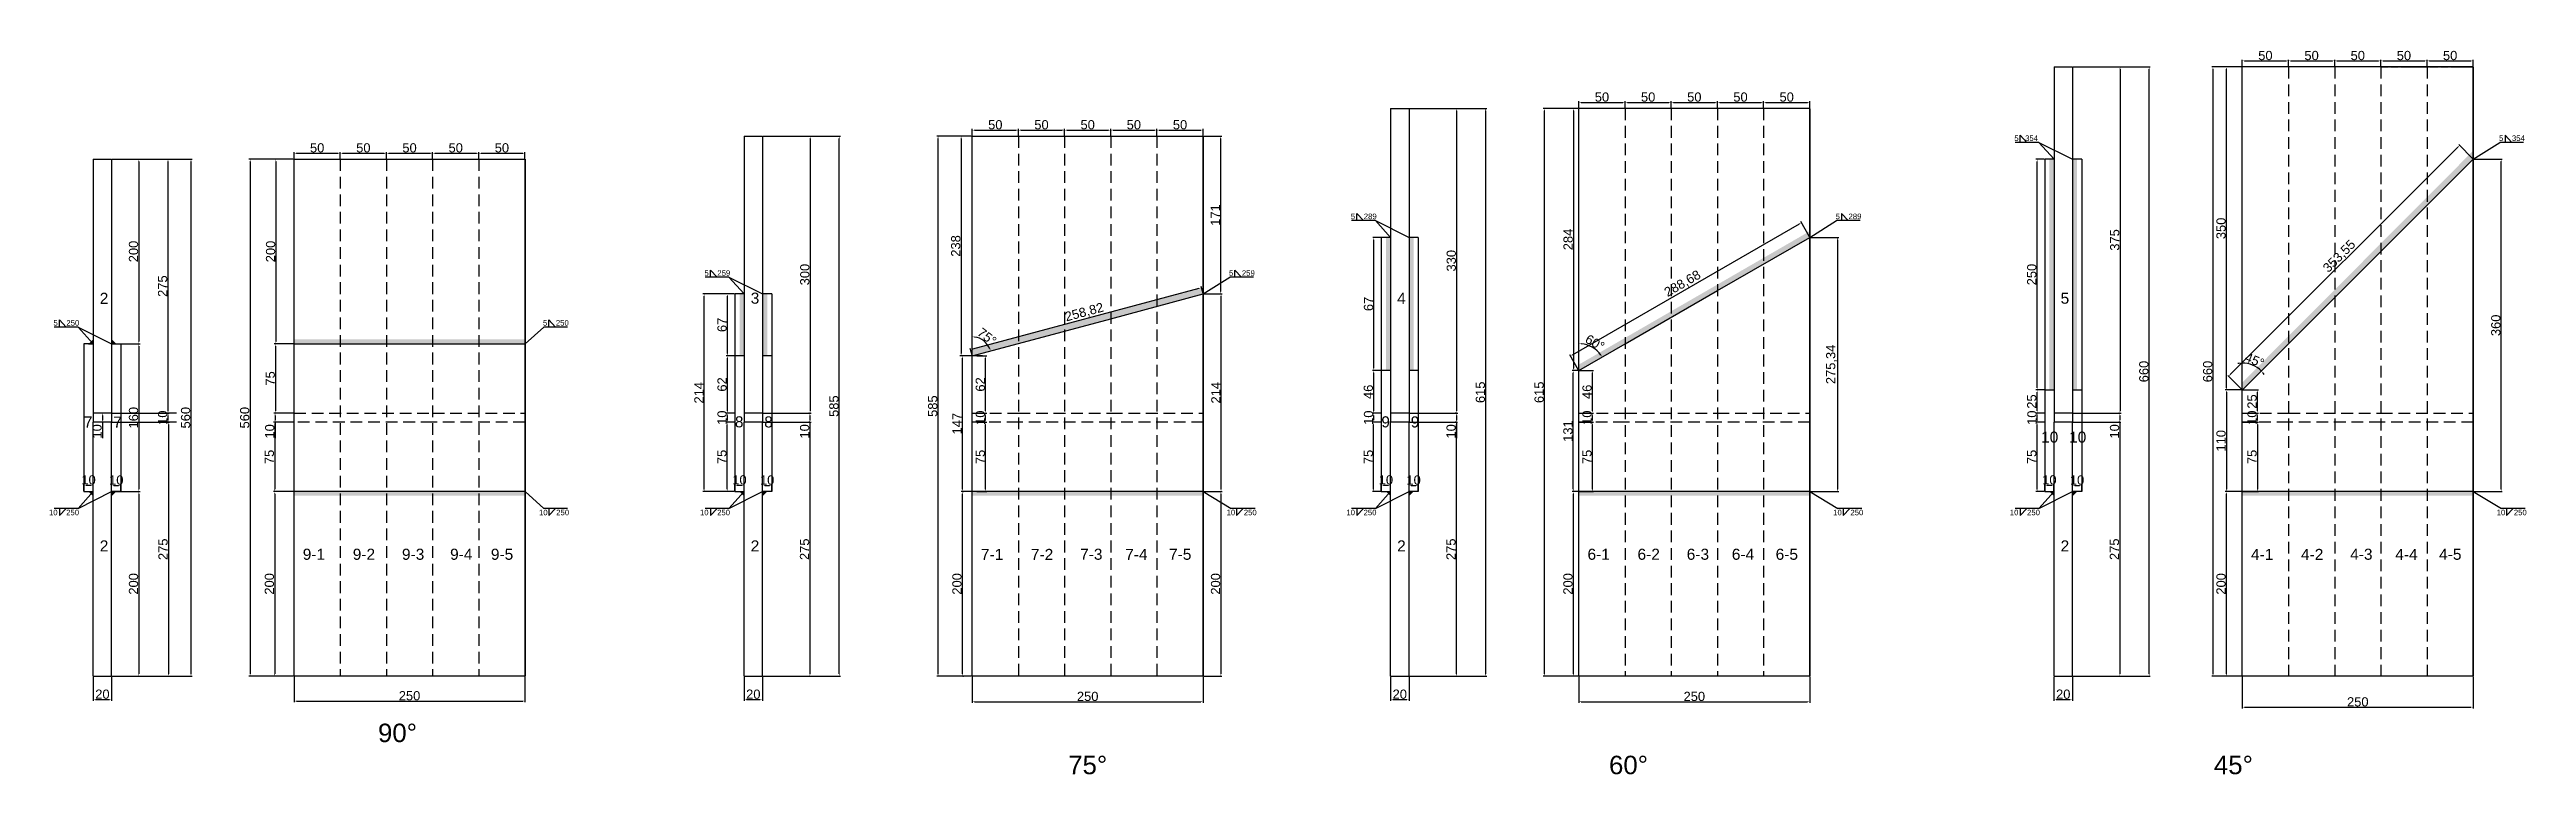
# Model space of a CAD drawing. Header units: millimetres. Extents: x 2042 to 9365, y 311 to 1101.
# Drawn here: x 2042 to 4723, y 316 to 1101 of the extents above; entities that cross this region are included whole.
import ezdxf

# ---------------------------------------------------------------- set-up
doc = ezdxf.new("R2010")
doc.units = ezdxf.units.MM
doc.linetypes.add('DASHED', pattern=[19.05, 12.7, -6.35])
doc.linetypes.add('JIS_09_08', pattern=[10.75, 8, -0.55, 0.55, -0.55, 0.55, -0.55])
for name, color, linetype in [('尺寸标注', 6, 'Continuous'), ('标号', 4, 'Continuous'), ('焊缝', 250, 'Continuous'), ('虚线', 2, 'DASHED')]:
    doc.layers.add(name, color=color, linetype=linetype)
doc.styles.get("Standard").update_dxf_attribs({"font": 'arial.ttf'})
doc.dimstyles.new('ISO-25-JHF', dxfattribs={"dimtxt": 10, "dimasz": 2.5, "dimexe": 1.25, "dimexo": 0.625, "dimtad": 1, "dimtxsty": 'Standard', "dimcen": 2.5, "dimadec": 0, "dimazin": 0, "dimtfac": 1, "dimtmove": 0, "dimatfit": 3, "dimfxl": 1, "dimarcsym": 0})

msp = doc.modelspace()

# ---------------------------------------------------------------- texts
at = {"char_height": 20, "attachment_point": 1}
for s, insert in [('90° ', (2397.259, 371.14)), ('75° ', (3144.506, 336.378)), ('60° ', (3730.031, 336.378)), ('45° ', (4384.936, 336.378))]:
    msp.add_mtext_dynamic_manual_height_columns(s, width=70.10425, gutter_width=12.5, heights=[0], dxfattribs=dict(at, insert=insert))
at = {"layer": '尺寸标注', "char_height": 6}
for s, insert, attachment_point in [('5   354', (4168.868, 1008.19), 1), ('5    354', (4693.638, 1008.19), 1), ('5    289', (3450.548, 923.528), 1), ('5    289', (3975.346, 923.528), 1), ('5    259', (2750.674, 862.178), 1), ('5    259', (3318.584, 862.178), 1), ('5    250', (2045.879, 808.19), 1), ('5    250', (2575.861, 808.19), 1), ('\\pt0;10    250', (2041.008, 596.777), 7), ('10    250', (2571.574, 596.777), 7), ('\\pt0;10    250', (2745.803, 596.777), 7), ('10    250', (3315.989, 596.777), 7), ('\\pt0;10    250', (3445.676, 596.777), 7), ('10    250', (3972.751, 596.777), 7), ('\\pt0;10    250', (4163.996, 596.777), 7), ('10    250', (4691.044, 596.777), 7)]:
    msp.add_mtext_dynamic_manual_height_columns(s, width=68.30832, gutter_width=12.5, heights=[0], dxfattribs=dict(at, insert=insert, attachment_point=attachment_point))
at = {"layer": '标号', "char_height": 12, "attachment_point": 7}
for s, insert in [('2 ', (2095.99, 825.773)), ('3', (2800.784, 825.773)), ('4', (3500.658, 825.773)), ('5', (4218.978, 825.773)), ('7 ', (2078.854, 691.837)), ('7 ', (2110.674, 691.735)), ('8 ', (2783.649, 691.837)), ('8 ', (2815.469, 691.735)), ('9 ', (3483.522, 691.837)), ('9 ', (3515.343, 691.735)), ('10 ', (4197.814, 675.316)), ('10 ', (4228.13, 675.316)), ('2 ', (2095.99, 557.599)), ('2 ', (2800.784, 557.599)), ('2 ', (3500.658, 557.599)), ('2 ', (4218.978, 557.599)), ('9-1 ', (2315.772, 548.423)), ('9-2 ', (2369.916, 548.423)), ('9-3 ', (2423.181, 548.423)), ('9-4 ', (2475.276, 548.423)), ('9-5 ', (2519.469, 548.423)), ('7-1 ', (3049.993, 548.423)), ('7-2 ', (3104.136, 548.423)), ('7-3 ', (3157.402, 548.423)), ('7-4 ', (3206.229, 548.423)), ('7-5 ', (3253.689, 548.423)), ('6-1 ', (3706.755, 548.423)), ('6-2 ', (3760.898, 548.423)), ('6-3 ', (3814.164, 548.423)), ('6-4 ', (3862.991, 548.423)), ('6-5 ', (3910.451, 548.423)), ('4-1 ', (4425.047, 548.423)), ('4-2 ', (4479.191, 548.423)), ('4-3 ', (4532.456, 548.423)), ('4-4 ', (4581.284, 548.423)), ('4-5 ', (4628.744, 548.423))]:
    msp.add_mtext_dynamic_manual_height_columns(s, width=70.10425, gutter_width=12.5, heights=[0], dxfattribs=dict(at, insert=insert))

# ---------------------------------------------------------------- blocks, each defined once
blk = doc.blocks.new('*D122')
at = {"layer": 'Defpoints', "color": 0, "transparency": 16777216}
for p in [(2306.4, 422.5), (2556.4, 422.5), (2556.4, 395.6)]:
    blk.add_point(p, dxfattribs=at)
at = {"layer": '尺寸标注', "color": 0, "lineweight": -2, "transparency": 16777216}
for p, q in [((2306.4, 421.9), (2306.4, 394.3)), ((2556.4, 421.9), (2556.4, 394.3)), ((2308.9, 395.6), (2553.9, 395.6))]:
    blk.add_line(p, q, dxfattribs=at)
at = {"layer": '尺寸标注', "color": 0, "transparency": 16777216}
for points in [[(2308.9, 396), (2308.9, 395.2), (2306.4, 395.6)], [(2553.9, 396), (2553.9, 395.2), (2556.4, 395.6)]]:
    blk.add_solid(points, dxfattribs=at)
at = {"layer": '尺寸标注', "color": 0, "transparency": 16777216, "insert": (2431.4, 401.3), "char_height": 10, "attachment_point": 5}
blk.add_mtext('250', dxfattribs=at)
blk = doc.blocks.new('*D88')
at = {"layer": 'Defpoints', "color": 0, "transparency": 16777216}
for p in [(2306.4, 982.5), (2286.7, 782.5), (2306.4, 782.5)]:
    blk.add_point(p, dxfattribs=at)
at = {"layer": '尺寸标注', "color": 0, "lineweight": -2, "transparency": 16777216}
for p, q in [((2305.8, 982.5), (2285.4, 982.5)), ((2286.7, 980), (2286.7, 785)), ((2305.8, 782.5), (2285.4, 782.5))]:
    blk.add_line(p, q, dxfattribs=at)
at = {"layer": '尺寸标注', "color": 0, "transparency": 16777216}
for points in [[(2286.3, 980), (2287.1, 980), (2286.7, 982.5)], [(2286.3, 785), (2287.1, 785), (2286.7, 782.5)]]:
    blk.add_solid(points, dxfattribs=at)
at = {"layer": '尺寸标注', "color": 0, "transparency": 16777216, "insert": (2281, 882.5), "char_height": 10, "attachment_point": 5, "rotation": 90}
blk.add_mtext('200', dxfattribs=at)
blk = doc.blocks.new('*D89')
at = {"layer": 'Defpoints', "color": 0, "transparency": 16777216}
for p in [(2306.4, 782.5), (2286.3, 707.5), (2306.4, 707.5)]:
    blk.add_point(p, dxfattribs=at)
at = {"layer": '尺寸标注', "color": 0, "lineweight": -2, "transparency": 16777216}
for p, q in [((2305.8, 782.5), (2285, 782.5)), ((2286.3, 780), (2286.3, 710)), ((2305.8, 707.5), (2285, 707.5))]:
    blk.add_line(p, q, dxfattribs=at)
at = {"layer": '尺寸标注', "color": 0, "transparency": 16777216}
for points in [[(2285.8, 780), (2286.7, 780), (2286.3, 782.5)], [(2285.8, 710), (2286.7, 710), (2286.3, 707.5)]]:
    blk.add_solid(points, dxfattribs=at)
at = {"layer": '尺寸标注', "color": 0, "transparency": 16777216, "insert": (2280.6, 745), "char_height": 10, "attachment_point": 5, "rotation": 90}
blk.add_mtext('75', dxfattribs=at)
blk = doc.blocks.new('*D90')
at = {"layer": 'Defpoints', "color": 0, "transparency": 16777216}
for p in [(2285.8, 697.5), (2306.4, 707.5), (2306.4, 697.5)]:
    blk.add_point(p, dxfattribs=at)
at = {"layer": '尺寸标注', "color": 0, "lineweight": -2, "transparency": 16777216}
for p, q in [((2305.8, 707.5), (2284.6, 707.5)), ((2305.8, 697.5), (2284.6, 697.5)), ((2285.8, 705), (2285.8, 700)), ((2285.8, 697.5), (2285.8, 680.4))]:
    blk.add_line(p, q, dxfattribs=at)
at = {"layer": '尺寸标注', "color": 0, "transparency": 16777216}
for points in [[(2285.4, 705), (2286.3, 705), (2285.8, 707.5)], [(2285.4, 700), (2286.3, 700), (2285.8, 697.5)]]:
    blk.add_solid(points, dxfattribs=at)
at = {"layer": '尺寸标注', "color": 0, "transparency": 16777216, "insert": (2280.1, 687.7), "char_height": 10, "attachment_point": 5, "rotation": 90}
blk.add_mtext('10', dxfattribs=at)
blk = doc.blocks.new('*D91')
at = {"layer": 'Defpoints', "color": 0, "transparency": 16777216}
for p in [(2306.4, 697.5), (2285.4, 622.5), (2306.4, 622.5)]:
    blk.add_point(p, dxfattribs=at)
at = {"layer": '尺寸标注', "color": 0, "lineweight": -2, "transparency": 16777216}
for p, q in [((2305.8, 697.5), (2284.2, 697.5)), ((2285.4, 695), (2285.4, 625)), ((2305.8, 622.5), (2284.2, 622.5))]:
    blk.add_line(p, q, dxfattribs=at)
at = {"layer": '尺寸标注', "color": 0, "transparency": 16777216}
for points in [[(2285, 695), (2285.8, 695), (2285.4, 697.5)], [(2285, 625), (2285.8, 625), (2285.4, 622.5)]]:
    blk.add_solid(points, dxfattribs=at)
at = {"layer": '尺寸标注', "color": 0, "transparency": 16777216, "insert": (2279.7, 660), "char_height": 10, "attachment_point": 5, "rotation": 90}
blk.add_mtext('75', dxfattribs=at)
blk = doc.blocks.new('*D92')
at = {"layer": 'Defpoints', "color": 0, "transparency": 16777216}
for p in [(2306.4, 622.5), (2285.4, 422.5), (2306.4, 422.5)]:
    blk.add_point(p, dxfattribs=at)
at = {"layer": '尺寸标注', "color": 0, "lineweight": -2, "transparency": 16777216}
for p, q in [((2305.8, 622.5), (2284.2, 622.5)), ((2285.4, 620), (2285.4, 425)), ((2305.8, 422.5), (2284.2, 422.5))]:
    blk.add_line(p, q, dxfattribs=at)
at = {"layer": '尺寸标注', "color": 0, "transparency": 16777216}
for points in [[(2285, 620), (2285.8, 620), (2285.4, 622.5)], [(2285, 425), (2285.8, 425), (2285.4, 422.5)]]:
    blk.add_solid(points, dxfattribs=at)
at = {"layer": '尺寸标注', "color": 0, "transparency": 16777216, "insert": (2279.7, 522.5), "char_height": 10, "attachment_point": 5, "rotation": 90}
blk.add_mtext('200', dxfattribs=at)
blk = doc.blocks.new('*D93')
at = {"layer": 'Defpoints', "color": 0, "transparency": 16777216}
for p in [(2306.4, 982.5), (2258.8, 422.5), (2306.4, 422.5)]:
    blk.add_point(p, dxfattribs=at)
at = {"layer": '尺寸标注', "color": 0, "lineweight": -2, "transparency": 16777216}
for p, q in [((2305.8, 982.5), (2257.5, 982.5)), ((2258.8, 980), (2258.8, 425)), ((2305.8, 422.5), (2257.5, 422.5))]:
    blk.add_line(p, q, dxfattribs=at)
at = {"layer": '尺寸标注', "color": 0, "transparency": 16777216}
for points in [[(2258.4, 980), (2259.2, 980), (2258.8, 982.5)], [(2258.4, 425), (2259.2, 425), (2258.8, 422.5)]]:
    blk.add_solid(points, dxfattribs=at)
at = {"layer": '尺寸标注', "color": 0, "transparency": 16777216, "insert": (2253, 702.5), "char_height": 10, "attachment_point": 5, "rotation": 90}
blk.add_mtext('560', dxfattribs=at)
blk = doc.blocks.new('*D123')
at = {"layer": 'Defpoints', "color": 0, "transparency": 16777216}
for p in [(2088.9, 422.5), (2108.9, 422.5), (2108.9, 397.3)]:
    blk.add_point(p, dxfattribs=at)
at = {"layer": '尺寸标注', "color": 0, "lineweight": -2, "transparency": 16777216}
for p, q in [((2088.9, 421.9), (2088.9, 396)), ((2108.9, 421.9), (2108.9, 396)), ((2091.4, 397.3), (2106.4, 397.3))]:
    blk.add_line(p, q, dxfattribs=at)
at = {"layer": '尺寸标注', "color": 0, "transparency": 16777216}
for points in [[(2091.4, 397.7), (2091.4, 396.9), (2088.9, 397.3)], [(2106.4, 397.7), (2106.4, 396.9), (2108.9, 397.3)]]:
    blk.add_solid(points, dxfattribs=at)
at = {"layer": '尺寸标注', "color": 0, "transparency": 16777216, "insert": (2098.9, 403), "char_height": 10, "attachment_point": 5}
blk.add_mtext('20', dxfattribs=at)
blk = doc.blocks.new('*D124')
at = {"layer": 'Defpoints', "color": 0, "transparency": 16777216}
for p in [(2078.9, 622.5), (2088.9, 629.4), (2088.9, 622.5)]:
    blk.add_point(p, dxfattribs=at)
at = {"layer": '尺寸标注', "color": 0, "lineweight": -2, "transparency": 16777216}
for p, q in [((2078.9, 623.1), (2078.9, 630.6)), ((2081.4, 629.4), (2086.4, 629.4)), ((2088.9, 623.1), (2088.9, 630.6))]:
    blk.add_line(p, q, dxfattribs=at)
at = {"layer": '尺寸标注', "color": 0, "transparency": 16777216}
for points in [[(2081.4, 629.8), (2081.4, 628.9), (2078.9, 629.4)], [(2086.4, 629.8), (2086.4, 628.9), (2088.9, 629.4)]]:
    blk.add_solid(points, dxfattribs=at)
at = {"layer": '尺寸标注', "color": 0, "transparency": 16777216, "insert": (2083.9, 635.1), "char_height": 10, "attachment_point": 5}
blk.add_mtext('10', dxfattribs=at)
blk = doc.blocks.new('*D125')
at = {"layer": 'Defpoints', "color": 0, "transparency": 16777216}
for p in [(2108.9, 622.5), (2118.9, 629.2), (2118.9, 622.5)]:
    blk.add_point(p, dxfattribs=at)
at = {"layer": '尺寸标注', "color": 0, "lineweight": -2, "transparency": 16777216}
for p, q in [((2108.9, 623.1), (2108.9, 630.4)), ((2111.4, 629.2), (2116.4, 629.2)), ((2118.9, 623.1), (2118.9, 630.4))]:
    blk.add_line(p, q, dxfattribs=at)
at = {"layer": '尺寸标注', "color": 0, "transparency": 16777216}
for points in [[(2111.4, 629.6), (2111.4, 628.7), (2108.9, 629.2)], [(2116.4, 629.6), (2116.4, 628.7), (2118.9, 629.2)]]:
    blk.add_solid(points, dxfattribs=at)
at = {"layer": '尺寸标注', "color": 0, "transparency": 16777216, "insert": (2113.9, 634.9), "char_height": 10, "attachment_point": 5}
blk.add_mtext('10', dxfattribs=at)
blk = doc.blocks.new('*D126')
at = {"layer": 'Defpoints', "color": 0, "transparency": 16777216}
for p in [(2108.9, 982.5), (2108.9, 782.5), (2138.3, 782.5)]:
    blk.add_point(p, dxfattribs=at)
at = {"layer": '尺寸标注', "color": 0, "lineweight": -2, "transparency": 16777216}
for p, q in [((2109.5, 982.5), (2139.6, 982.5)), ((2138.3, 980), (2138.3, 785)), ((2109.5, 782.5), (2139.6, 782.5))]:
    blk.add_line(p, q, dxfattribs=at)
at = {"layer": '尺寸标注', "color": 0, "transparency": 16777216}
for points in [[(2137.9, 980), (2138.7, 980), (2138.3, 982.5)], [(2137.9, 785), (2138.7, 785), (2138.3, 782.5)]]:
    blk.add_solid(points, dxfattribs=at)
at = {"layer": '尺寸标注', "color": 0, "transparency": 16777216, "insert": (2132.6, 882.5), "char_height": 10, "attachment_point": 5, "rotation": 90}
blk.add_mtext('200', dxfattribs=at)
blk = doc.blocks.new('*D127')
at = {"layer": 'Defpoints', "color": 0, "transparency": 16777216}
for p in [(2118.9, 782.5), (2118.9, 622.5), (2138.3, 622.5)]:
    blk.add_point(p, dxfattribs=at)
at = {"layer": '尺寸标注', "color": 0, "lineweight": -2, "transparency": 16777216}
for p, q in [((2119.5, 782.5), (2139.6, 782.5)), ((2138.3, 780), (2138.3, 625)), ((2119.5, 622.5), (2139.6, 622.5))]:
    blk.add_line(p, q, dxfattribs=at)
at = {"layer": '尺寸标注', "color": 0, "transparency": 16777216}
for points in [[(2137.9, 780), (2138.7, 780), (2138.3, 782.5)], [(2137.9, 625), (2138.7, 625), (2138.3, 622.5)]]:
    blk.add_solid(points, dxfattribs=at)
at = {"layer": '尺寸标注', "color": 0, "transparency": 16777216, "insert": (2132.6, 702.5), "char_height": 10, "attachment_point": 5, "rotation": 90}
blk.add_mtext('160', dxfattribs=at)
blk = doc.blocks.new('*D128')
at = {"layer": 'Defpoints', "color": 0, "transparency": 16777216}
for p in [(2108.9, 622.5), (2108.9, 422.5), (2138.3, 422.5)]:
    blk.add_point(p, dxfattribs=at)
at = {"layer": '尺寸标注', "color": 0, "lineweight": -2, "transparency": 16777216}
for p, q in [((2109.5, 622.5), (2139.6, 622.5)), ((2138.3, 620), (2138.3, 425)), ((2109.5, 422.5), (2139.6, 422.5))]:
    blk.add_line(p, q, dxfattribs=at)
at = {"layer": '尺寸标注', "color": 0, "transparency": 16777216}
for points in [[(2137.9, 620), (2138.7, 620), (2138.3, 622.5)], [(2137.9, 425), (2138.7, 425), (2138.3, 422.5)]]:
    blk.add_solid(points, dxfattribs=at)
at = {"layer": '尺寸标注', "color": 0, "transparency": 16777216, "insert": (2132.6, 522.5), "char_height": 10, "attachment_point": 5, "rotation": 90}
blk.add_mtext('200', dxfattribs=at)
blk = doc.blocks.new('*D94')
at = {"layer": 'Defpoints', "color": 0, "transparency": 16777216}
for p in [(2109.5, 982.5), (2109.5, 422.5), (2194.8, 422.5)]:
    blk.add_point(p, dxfattribs=at)
at = {"layer": '尺寸标注', "color": 0, "lineweight": -2, "transparency": 16777216}
for p, q in [((2110.1, 982.5), (2196, 982.5)), ((2194.8, 980), (2194.8, 425)), ((2110.1, 422.5), (2196, 422.5))]:
    blk.add_line(p, q, dxfattribs=at)
at = {"layer": '尺寸标注', "color": 0, "transparency": 16777216}
for points in [[(2194.4, 980), (2195.2, 980), (2194.8, 982.5)], [(2194.4, 425), (2195.2, 425), (2194.8, 422.5)]]:
    blk.add_solid(points, dxfattribs=at)
at = {"layer": '尺寸标注', "color": 0, "transparency": 16777216, "insert": (2189, 702.5), "char_height": 10, "attachment_point": 5, "rotation": 90}
blk.add_mtext('560', dxfattribs=at)
blk = doc.blocks.new('*D129')
at = {"layer": 'Defpoints', "color": 0, "transparency": 16777216}
for p in [(2098.9, 697.5), (2108.9, 707.5), (2108.9, 697.5)]:
    blk.add_point(p, dxfattribs=at)
at = {"layer": '尺寸标注', "color": 0, "lineweight": -2, "transparency": 16777216}
for p, q in [((2108.2, 707.5), (2097.6, 707.5)), ((2108.2, 697.5), (2097.6, 697.5)), ((2098.9, 705), (2098.9, 700)), ((2098.9, 697.5), (2098.9, 680.4))]:
    blk.add_line(p, q, dxfattribs=at)
at = {"layer": '尺寸标注', "color": 0, "transparency": 16777216}
for points in [[(2098.4, 705), (2099.3, 705), (2098.9, 707.5)], [(2098.4, 700), (2099.3, 700), (2098.9, 697.5)]]:
    blk.add_solid(points, dxfattribs=at)
at = {"layer": '尺寸标注', "color": 0, "transparency": 16777216, "insert": (2093.1, 687.7), "char_height": 10, "attachment_point": 5, "rotation": 90}
blk.add_mtext('10', dxfattribs=at)
blk = doc.blocks.new('*D115')
at = {"layer": 'Defpoints', "color": 0, "transparency": 16777216}
for p in [(2108.9, 982.5), (2108.9, 707.5), (2169.9, 707.5)]:
    blk.add_point(p, dxfattribs=at)
at = {"layer": '尺寸标注', "color": 0, "lineweight": -2, "transparency": 16777216}
for p, q in [((2109.5, 982.5), (2171.1, 982.5)), ((2169.9, 980), (2169.9, 710)), ((2109.5, 707.5), (2171.1, 707.5))]:
    blk.add_line(p, q, dxfattribs=at)
at = {"layer": '尺寸标注', "color": 0, "transparency": 16777216}
for points in [[(2169.5, 980), (2170.3, 980), (2169.9, 982.5)], [(2169.5, 710), (2170.3, 710), (2169.9, 707.5)]]:
    blk.add_solid(points, dxfattribs=at)
at = {"layer": '尺寸标注', "color": 0, "transparency": 16777216, "insert": (2164.1, 845), "char_height": 10, "attachment_point": 5, "rotation": 90}
blk.add_mtext('275', dxfattribs=at)
blk = doc.blocks.new('*D116')
at = {"layer": 'Defpoints', "color": 0, "transparency": 16777216}
for p in [(2169.9, 697.5), (2179.9, 707.5), (2179.9, 697.5)]:
    blk.add_point(p, dxfattribs=at)
at = {"layer": '尺寸标注', "color": 0, "lineweight": -2, "transparency": 16777216}
for p, q in [((2179.2, 707.5), (2168.6, 707.5)), ((2179.2, 697.5), (2168.6, 697.5)), ((2169.9, 705), (2169.9, 700))]:
    blk.add_line(p, q, dxfattribs=at)
at = {"layer": '尺寸标注', "color": 0, "transparency": 16777216}
for points in [[(2169.5, 705), (2170.3, 705), (2169.9, 707.5)], [(2169.5, 700), (2170.3, 700), (2169.9, 697.5)]]:
    blk.add_solid(points, dxfattribs=at)
at = {"layer": '尺寸标注', "color": 0, "transparency": 16777216, "insert": (2164.1, 702.5), "char_height": 10, "attachment_point": 5, "rotation": 90}
blk.add_mtext('10', dxfattribs=at)
blk = doc.blocks.new('*D137')
at = {"layer": 'Defpoints', "color": 0, "transparency": 16777216}
for p in [(2108.9, 697.5), (2108.9, 422.5), (2170.3, 422.5)]:
    blk.add_point(p, dxfattribs=at)
at = {"layer": '尺寸标注', "color": 0, "lineweight": -2, "transparency": 16777216}
for p, q in [((2109.5, 697.5), (2171.5, 697.5)), ((2170.3, 695), (2170.3, 425)), ((2109.5, 422.5), (2171.5, 422.5))]:
    blk.add_line(p, q, dxfattribs=at)
at = {"layer": '尺寸标注', "color": 0, "transparency": 16777216}
for points in [[(2169.9, 695), (2170.7, 695), (2170.3, 697.5)], [(2169.9, 425), (2170.7, 425), (2170.3, 422.5)]]:
    blk.add_solid(points, dxfattribs=at)
at = {"layer": '尺寸标注', "color": 0, "transparency": 16777216, "insert": (2164.6, 560), "char_height": 10, "attachment_point": 5, "rotation": 90}
blk.add_mtext('275', dxfattribs=at)
blk = doc.blocks.new('*D175')
at = {"layer": 'Defpoints', "color": 0, "transparency": 16777216}
for p in [(2306.4, 982.5), (2356.4, 988.9), (2356.4, 982.5)]:
    blk.add_point(p, dxfattribs=at)
at = {"layer": '尺寸标注', "color": 0, "lineweight": -2, "transparency": 16777216}
for p, q in [((2306.4, 983.1), (2306.4, 990.2)), ((2308.9, 988.9), (2353.9, 988.9)), ((2356.4, 983.1), (2356.4, 990.2))]:
    blk.add_line(p, q, dxfattribs=at)
at = {"layer": '尺寸标注', "color": 0, "transparency": 16777216}
for points in [[(2308.9, 989.4), (2308.9, 988.5), (2306.4, 988.9)], [(2353.9, 989.4), (2353.9, 988.5), (2356.4, 988.9)]]:
    blk.add_solid(points, dxfattribs=at)
at = {"layer": '尺寸标注', "color": 0, "transparency": 16777216, "insert": (2331.4, 994.7), "char_height": 10, "attachment_point": 5}
blk.add_mtext('50', dxfattribs=at)
blk = doc.blocks.new('*D176')
at = {"layer": 'Defpoints', "color": 0, "transparency": 16777216}
for p in [(2356.4, 982.5), (2406.4, 988.9), (2406.4, 982.5)]:
    blk.add_point(p, dxfattribs=at)
at = {"layer": '尺寸标注', "color": 0, "lineweight": -2, "transparency": 16777216}
for p, q in [((2356.4, 983.1), (2356.4, 990.2)), ((2358.9, 988.9), (2403.9, 988.9)), ((2406.4, 983.1), (2406.4, 990.2))]:
    blk.add_line(p, q, dxfattribs=at)
at = {"layer": '尺寸标注', "color": 0, "transparency": 16777216}
for points in [[(2358.9, 989.4), (2358.9, 988.5), (2356.4, 988.9)], [(2403.9, 989.4), (2403.9, 988.5), (2406.4, 988.9)]]:
    blk.add_solid(points, dxfattribs=at)
at = {"layer": '尺寸标注', "color": 0, "transparency": 16777216, "insert": (2381.4, 994.7), "char_height": 10, "attachment_point": 5}
blk.add_mtext('50', dxfattribs=at)
blk = doc.blocks.new('*D177')
at = {"layer": 'Defpoints', "color": 0, "transparency": 16777216}
for p in [(2406.4, 982.5), (2456.4, 988.9), (2456.4, 982.5)]:
    blk.add_point(p, dxfattribs=at)
at = {"layer": '尺寸标注', "color": 0, "lineweight": -2, "transparency": 16777216}
for p, q in [((2406.4, 983.1), (2406.4, 990.2)), ((2408.9, 988.9), (2453.9, 988.9)), ((2456.4, 983.1), (2456.4, 990.2))]:
    blk.add_line(p, q, dxfattribs=at)
at = {"layer": '尺寸标注', "color": 0, "transparency": 16777216}
for points in [[(2408.9, 989.4), (2408.9, 988.5), (2406.4, 988.9)], [(2453.9, 989.4), (2453.9, 988.5), (2456.4, 988.9)]]:
    blk.add_solid(points, dxfattribs=at)
at = {"layer": '尺寸标注', "color": 0, "transparency": 16777216, "insert": (2431.4, 994.7), "char_height": 10, "attachment_point": 5}
blk.add_mtext('50', dxfattribs=at)
blk = doc.blocks.new('*D178')
at = {"layer": 'Defpoints', "color": 0, "transparency": 16777216}
for p in [(2456.4, 982.5), (2506.4, 988.9), (2506.4, 982.5)]:
    blk.add_point(p, dxfattribs=at)
at = {"layer": '尺寸标注', "color": 0, "lineweight": -2, "transparency": 16777216}
for p, q in [((2456.4, 983.1), (2456.4, 990.2)), ((2458.9, 988.9), (2503.9, 988.9)), ((2506.4, 983.1), (2506.4, 990.2))]:
    blk.add_line(p, q, dxfattribs=at)
at = {"layer": '尺寸标注', "color": 0, "transparency": 16777216}
for points in [[(2458.9, 989.4), (2458.9, 988.5), (2456.4, 988.9)], [(2503.9, 989.4), (2503.9, 988.5), (2506.4, 988.9)]]:
    blk.add_solid(points, dxfattribs=at)
at = {"layer": '尺寸标注', "color": 0, "transparency": 16777216, "insert": (2481.4, 994.7), "char_height": 10, "attachment_point": 5}
blk.add_mtext('50', dxfattribs=at)
blk = doc.blocks.new('*D179')
at = {"layer": 'Defpoints', "color": 0, "transparency": 16777216}
for p in [(2506.4, 982.5), (2556.4, 988.9), (2556.4, 982.5)]:
    blk.add_point(p, dxfattribs=at)
at = {"layer": '尺寸标注', "color": 0, "lineweight": -2, "transparency": 16777216}
for p, q in [((2506.4, 983.1), (2506.4, 990.2)), ((2508.9, 988.9), (2553.9, 988.9)), ((2556.4, 983.1), (2556.4, 990.2))]:
    blk.add_line(p, q, dxfattribs=at)
at = {"layer": '尺寸标注', "color": 0, "transparency": 16777216}
for points in [[(2508.9, 989.4), (2508.9, 988.5), (2506.4, 988.9)], [(2553.9, 989.4), (2553.9, 988.5), (2556.4, 988.9)]]:
    blk.add_solid(points, dxfattribs=at)
at = {"layer": '尺寸标注', "color": 0, "transparency": 16777216, "insert": (2531.4, 994.7), "char_height": 10, "attachment_point": 5}
blk.add_mtext('50', dxfattribs=at)
blk = doc.blocks.new('*D130')
at = {"layer": 'Defpoints', "color": 0, "transparency": 16777216}
for p in [(2793.6, 422.5), (2813.6, 422.5), (2813.6, 397.3)]:
    blk.add_point(p, dxfattribs=at)
at = {"layer": '尺寸标注', "color": 0, "lineweight": -2, "transparency": 16777216}
for p, q in [((2793.6, 421.9), (2793.6, 396)), ((2813.6, 421.9), (2813.6, 396)), ((2796.1, 397.3), (2811.1, 397.3))]:
    blk.add_line(p, q, dxfattribs=at)
at = {"layer": '尺寸标注', "color": 0, "transparency": 16777216}
for points in [[(2796.1, 397.7), (2796.1, 396.9), (2793.6, 397.3)], [(2811.1, 397.7), (2811.1, 396.9), (2813.6, 397.3)]]:
    blk.add_solid(points, dxfattribs=at)
at = {"layer": '尺寸标注', "color": 0, "transparency": 16777216, "insert": (2803.6, 403), "char_height": 10, "attachment_point": 5}
blk.add_mtext('20', dxfattribs=at)
blk = doc.blocks.new('*D131')
at = {"layer": 'Defpoints', "color": 0, "transparency": 16777216}
for p in [(2783.6, 622.5), (2793.6, 629.4), (2793.6, 622.5)]:
    blk.add_point(p, dxfattribs=at)
at = {"layer": '尺寸标注', "color": 0, "lineweight": -2, "transparency": 16777216}
for p, q in [((2783.6, 623.1), (2783.6, 630.6)), ((2786.1, 629.4), (2791.1, 629.4)), ((2793.6, 623.1), (2793.6, 630.6))]:
    blk.add_line(p, q, dxfattribs=at)
at = {"layer": '尺寸标注', "color": 0, "transparency": 16777216}
for points in [[(2786.1, 629.8), (2786.1, 628.9), (2783.6, 629.4)], [(2791.1, 629.8), (2791.1, 628.9), (2793.6, 629.4)]]:
    blk.add_solid(points, dxfattribs=at)
at = {"layer": '尺寸标注', "color": 0, "transparency": 16777216, "insert": (2788.6, 635.1), "char_height": 10, "attachment_point": 5}
blk.add_mtext('10', dxfattribs=at)
blk = doc.blocks.new('*D132')
at = {"layer": 'Defpoints', "color": 0, "transparency": 16777216}
for p in [(2813.6, 622.5), (2823.6, 629.2), (2823.6, 622.5)]:
    blk.add_point(p, dxfattribs=at)
at = {"layer": '尺寸标注', "color": 0, "lineweight": -2, "transparency": 16777216}
for p, q in [((2813.6, 623.1), (2813.6, 630.4)), ((2816.1, 629.2), (2821.1, 629.2)), ((2823.6, 623.1), (2823.6, 630.4))]:
    blk.add_line(p, q, dxfattribs=at)
at = {"layer": '尺寸标注', "color": 0, "transparency": 16777216}
for points in [[(2816.1, 629.6), (2816.1, 628.7), (2813.6, 629.2)], [(2821.1, 629.6), (2821.1, 628.7), (2823.6, 629.2)]]:
    blk.add_solid(points, dxfattribs=at)
at = {"layer": '尺寸标注', "color": 0, "transparency": 16777216, "insert": (2818.6, 634.9), "char_height": 10, "attachment_point": 5}
blk.add_mtext('10', dxfattribs=at)
blk = doc.blocks.new('*D133')
at = {"layer": 'Defpoints', "color": 0, "transparency": 16777216}
for p in [(3040.6, 422.5), (3290.6, 422.5), (3290.6, 394.9)]:
    blk.add_point(p, dxfattribs=at)
at = {"layer": '尺寸标注', "color": 0, "lineweight": -2, "transparency": 16777216}
for p, q in [((3040.6, 421.9), (3040.6, 393.6)), ((3290.6, 421.9), (3290.6, 393.6)), ((3043.1, 394.9), (3288.1, 394.9))]:
    blk.add_line(p, q, dxfattribs=at)
at = {"layer": '尺寸标注', "color": 0, "transparency": 16777216}
for points in [[(3043.1, 395.3), (3043.1, 394.5), (3040.6, 394.9)], [(3288.1, 395.3), (3288.1, 394.5), (3290.6, 394.9)]]:
    blk.add_solid(points, dxfattribs=at)
at = {"layer": '尺寸标注', "color": 0, "transparency": 16777216, "insert": (3165.6, 400.6), "char_height": 10, "attachment_point": 5}
blk.add_mtext('250', dxfattribs=at)
blk = doc.blocks.new('*D134')
at = {"layer": 'Defpoints', "color": 0, "transparency": 16777216}
for p in [(3040.6, 769.5), (3029.8, 622.5), (3040.6, 622.5)]:
    blk.add_point(p, dxfattribs=at)
at = {"layer": '尺寸标注', "color": 0, "lineweight": -2, "transparency": 16777216}
for p, q in [((3040, 769.5), (3028.6, 769.5)), ((3029.8, 767), (3029.8, 625)), ((3040, 622.5), (3028.6, 622.5))]:
    blk.add_line(p, q, dxfattribs=at)
at = {"layer": '尺寸标注', "color": 0, "transparency": 16777216}
for points in [[(3029.4, 767), (3030.2, 767), (3029.8, 769.5)], [(3029.4, 625), (3030.2, 625), (3029.8, 622.5)]]:
    blk.add_solid(points, dxfattribs=at)
at = {"layer": '尺寸标注', "color": 0, "transparency": 16777216, "insert": (3024.2, 696), "char_height": 10, "attachment_point": 5, "rotation": 90}
blk.add_mtext('147', dxfattribs=at)
blk = doc.blocks.new('*D111')
at = {"layer": 'Defpoints', "color": 0, "transparency": 16777216}
for p in [(3045.1, 697.5), (3055.1, 697.5), (3045.1, 622.5)]:
    blk.add_point(p, dxfattribs=at)
at = {"layer": '尺寸标注', "color": 0, "lineweight": -2, "transparency": 16777216}
for p, q in [((3045.7, 697.5), (3056.3, 697.5)), ((3055.1, 625), (3055.1, 695)), ((3045.7, 622.5), (3056.3, 622.5))]:
    blk.add_line(p, q, dxfattribs=at)
at = {"layer": '尺寸标注', "color": 0, "transparency": 16777216}
for points in [[(3054.7, 695), (3055.5, 695), (3055.1, 697.5)], [(3054.7, 625), (3055.5, 625), (3055.1, 622.5)]]:
    blk.add_solid(points, dxfattribs=at)
at = {"layer": '尺寸标注', "color": 0, "transparency": 16777216, "insert": (3049.4, 660), "char_height": 10, "attachment_point": 5, "rotation": 90}
blk.add_mtext('75', dxfattribs=at)
blk = doc.blocks.new('*D112')
at = {"layer": 'Defpoints', "color": 0, "transparency": 16777216}
for p in [(3045.1, 707.5), (3045.1, 697.5), (3055.1, 707.5)]:
    blk.add_point(p, dxfattribs=at)
at = {"layer": '尺寸标注', "color": 0, "lineweight": -2, "transparency": 16777216}
for p, q in [((3045.7, 707.5), (3056.3, 707.5)), ((3045.7, 697.5), (3056.3, 697.5)), ((3055.1, 700), (3055.1, 705))]:
    blk.add_line(p, q, dxfattribs=at)
at = {"layer": '尺寸标注', "color": 0, "transparency": 16777216}
for points in [[(3054.7, 705), (3055.5, 705), (3055.1, 707.5)], [(3054.7, 700), (3055.5, 700), (3055.1, 697.5)]]:
    blk.add_solid(points, dxfattribs=at)
at = {"layer": '尺寸标注', "color": 0, "transparency": 16777216, "insert": (3049.4, 702.5), "char_height": 10, "attachment_point": 5, "rotation": 90}
blk.add_mtext('10', dxfattribs=at)
blk = doc.blocks.new('*D113')
at = {"layer": 'Defpoints', "color": 0, "transparency": 16777216}
for p in [(3045.1, 769.5), (3055.1, 769.5), (3045.1, 707.5)]:
    blk.add_point(p, dxfattribs=at)
at = {"layer": '尺寸标注', "color": 0, "lineweight": -2, "transparency": 16777216}
for p, q in [((3045.7, 769.5), (3056.3, 769.5)), ((3055.1, 710), (3055.1, 767)), ((3045.7, 707.5), (3056.3, 707.5))]:
    blk.add_line(p, q, dxfattribs=at)
at = {"layer": '尺寸标注', "color": 0, "transparency": 16777216}
for points in [[(3054.7, 767), (3055.5, 767), (3055.1, 769.5)], [(3054.7, 710), (3055.5, 710), (3055.1, 707.5)]]:
    blk.add_solid(points, dxfattribs=at)
at = {"layer": '尺寸标注', "color": 0, "transparency": 16777216, "insert": (3049.4, 738.5), "char_height": 10, "attachment_point": 5, "rotation": 90}
blk.add_mtext('62', dxfattribs=at)
blk = doc.blocks.new('*D135')
at = {"layer": 'Defpoints', "color": 0, "transparency": 16777216}
for p in [(3290.6, 836.5), (3310, 836.5), (3290.6, 622.5)]:
    blk.add_point(p, dxfattribs=at)
at = {"layer": '尺寸标注', "color": 0, "lineweight": -2, "transparency": 16777216}
for p, q in [((3291.3, 836.5), (3311.3, 836.5)), ((3310, 625), (3310, 834)), ((3291.3, 622.5), (3311.3, 622.5))]:
    blk.add_line(p, q, dxfattribs=at)
at = {"layer": '尺寸标注', "color": 0, "transparency": 16777216}
for points in [[(3309.6, 834), (3310.4, 834), (3310, 836.5)], [(3309.6, 625), (3310.4, 625), (3310, 622.5)]]:
    blk.add_solid(points, dxfattribs=at)
at = {"layer": '尺寸标注', "color": 0, "transparency": 16777216, "insert": (3304.4, 729.5), "char_height": 10, "attachment_point": 5, "rotation": 90}
blk.add_mtext('214', dxfattribs=at)
blk = doc.blocks.new('*D114')
at = {"layer": 'Defpoints', "color": 0, "transparency": 16777216}
for p in [(3003.6, 1007.5), (3040.6, 1007.5), (3040.6, 422.5)]:
    blk.add_point(p, dxfattribs=at)
at = {"layer": '尺寸标注', "color": 0, "lineweight": -2, "transparency": 16777216}
for p, q in [((3040, 1007.5), (3002.4, 1007.5)), ((3003.6, 425), (3003.6, 1005)), ((3040, 422.5), (3002.4, 422.5))]:
    blk.add_line(p, q, dxfattribs=at)
at = {"layer": '尺寸标注', "color": 0, "transparency": 16777216}
for points in [[(3003.2, 1005), (3004.1, 1005), (3003.6, 1007.5)], [(3003.2, 425), (3004.1, 425), (3003.6, 422.5)]]:
    blk.add_solid(points, dxfattribs=at)
at = {"layer": '尺寸标注', "color": 0, "transparency": 16777216, "insert": (2997.9, 715), "char_height": 10, "attachment_point": 5, "rotation": 90}
blk.add_mtext('585', dxfattribs=at)
blk = doc.blocks.new('*D136')
at = {"layer": 'Defpoints', "color": 0, "transparency": 16777216}
for p in [(3040.6, 1007.5), (3028.6, 769.5), (3040.6, 769.5)]:
    blk.add_point(p, dxfattribs=at)
at = {"layer": '尺寸标注', "color": 0, "lineweight": -2, "transparency": 16777216}
for p, q in [((3040, 1007.5), (3027.3, 1007.5)), ((3028.6, 1005), (3028.6, 772)), ((3040, 769.5), (3027.3, 769.5))]:
    blk.add_line(p, q, dxfattribs=at)
at = {"layer": '尺寸标注', "color": 0, "transparency": 16777216}
for points in [[(3028.1, 1005), (3029, 1005), (3028.6, 1007.5)], [(3028.1, 772), (3029, 772), (3028.6, 769.5)]]:
    blk.add_solid(points, dxfattribs=at)
at = {"layer": '尺寸标注', "color": 0, "transparency": 16777216, "insert": (3022.8, 888.5), "char_height": 10, "attachment_point": 5, "rotation": 90}
blk.add_mtext('238', dxfattribs=at)
blk = doc.blocks.new('*D117')
at = {"layer": 'Defpoints', "color": 0, "transparency": 16777216}
for p in [(2813.6, 1007.5), (2813.6, 707.5), (2865.1, 707.5)]:
    blk.add_point(p, dxfattribs=at)
at = {"layer": '尺寸标注', "color": 0, "lineweight": -2, "transparency": 16777216}
for p, q in [((2814.3, 1007.5), (2866.4, 1007.5)), ((2865.1, 1005), (2865.1, 710)), ((2814.3, 707.5), (2866.4, 707.5))]:
    blk.add_line(p, q, dxfattribs=at)
at = {"layer": '尺寸标注', "color": 0, "transparency": 16777216}
for points in [[(2864.7, 1005), (2865.5, 1005), (2865.1, 1007.5)], [(2864.7, 710), (2865.5, 710), (2865.1, 707.5)]]:
    blk.add_solid(points, dxfattribs=at)
at = {"layer": '尺寸标注', "color": 0, "transparency": 16777216, "insert": (2859.4, 857.5), "char_height": 10, "attachment_point": 5, "rotation": 90}
blk.add_mtext('300', dxfattribs=at)
blk = doc.blocks.new('*D118')
at = {"layer": 'Defpoints', "color": 0, "transparency": 16777216}
for p in [(2864.9, 697.5), (2865.1, 707.5), (2865.1, 697.5)]:
    blk.add_point(p, dxfattribs=at)
at = {"layer": '尺寸标注', "color": 0, "lineweight": -2, "transparency": 16777216}
for p, q in [((2864.5, 707.5), (2863.7, 707.5)), ((2864.5, 697.5), (2863.7, 697.5)), ((2864.9, 705), (2864.9, 700)), ((2864.9, 697.5), (2864.9, 680.4))]:
    blk.add_line(p, q, dxfattribs=at)
at = {"layer": '尺寸标注', "color": 0, "transparency": 16777216}
for points in [[(2864.5, 705), (2865.3, 705), (2864.9, 707.5)], [(2864.5, 700), (2865.3, 700), (2864.9, 697.5)]]:
    blk.add_solid(points, dxfattribs=at)
at = {"layer": '尺寸标注', "color": 0, "transparency": 16777216, "insert": (2859.2, 687.7), "char_height": 10, "attachment_point": 5, "rotation": 90}
blk.add_mtext('10', dxfattribs=at)
blk = doc.blocks.new('*D138')
at = {"layer": 'Defpoints', "color": 0, "transparency": 16777216}
for p in [(2813.6, 1007.5), (2896.6, 1007.5), (2813.6, 422.5)]:
    blk.add_point(p, dxfattribs=at)
at = {"layer": '尺寸标注', "color": 0, "lineweight": -2, "transparency": 16777216}
for p, q in [((2814.3, 1007.5), (2897.9, 1007.5)), ((2896.6, 425), (2896.6, 1005)), ((2814.3, 422.5), (2897.9, 422.5))]:
    blk.add_line(p, q, dxfattribs=at)
at = {"layer": '尺寸标注', "color": 0, "transparency": 16777216}
for points in [[(2896.2, 1005), (2897.1, 1005), (2896.6, 1007.5)], [(2896.2, 425), (2897.1, 425), (2896.6, 422.5)]]:
    blk.add_solid(points, dxfattribs=at)
at = {"layer": '尺寸标注', "color": 0, "transparency": 16777216, "insert": (2890.9, 715), "char_height": 10, "attachment_point": 5, "rotation": 90}
blk.add_mtext('585', dxfattribs=at)
blk = doc.blocks.new('*D139')
at = {"layer": 'Defpoints', "color": 0, "transparency": 16777216}
for p in [(2813.6, 697.5), (2813.6, 422.5), (2864.9, 422.5)]:
    blk.add_point(p, dxfattribs=at)
at = {"layer": '尺寸标注', "color": 0, "lineweight": -2, "transparency": 16777216}
for p, q in [((2814.3, 697.5), (2866.1, 697.5)), ((2864.9, 695), (2864.9, 425)), ((2814.3, 422.5), (2866.1, 422.5))]:
    blk.add_line(p, q, dxfattribs=at)
at = {"layer": '尺寸标注', "color": 0, "transparency": 16777216}
for points in [[(2864.5, 695), (2865.3, 695), (2864.9, 697.5)], [(2864.5, 425), (2865.3, 425), (2864.9, 422.5)]]:
    blk.add_solid(points, dxfattribs=at)
at = {"layer": '尺寸标注', "color": 0, "transparency": 16777216, "insert": (2859.1, 560), "char_height": 10, "attachment_point": 5, "rotation": 90}
blk.add_mtext('275', dxfattribs=at)
blk = doc.blocks.new('*D140')
at = {"layer": 'Defpoints', "color": 0, "transparency": 16777216}
for p in [(3288.8, 843.3), (3290.6, 836.5), (3040.6, 769.5)]:
    blk.add_point(p, dxfattribs=at)
at = {"layer": '尺寸标注', "color": 0, "lineweight": -2, "transparency": 16777216}
for p, q in [((3041.2, 776.9), (3286.4, 842.6)), ((3290.5, 837.1), (3288.5, 844.5)), ((3040.5, 770.1), (3038.5, 777.5))]:
    blk.add_line(p, q, dxfattribs=at)
at = {"layer": '尺寸标注', "color": 0, "transparency": 16777216}
for points in [[(3286.3, 843), (3286.5, 842.2), (3288.8, 843.3)], [(3041.1, 777.3), (3041.3, 776.5), (3038.8, 776.3)]]:
    blk.add_solid(points, dxfattribs=at)
at = {"layer": '尺寸标注', "color": 0, "transparency": 16777216, "insert": (3162.1, 816.2), "char_height": 10, "attachment_point": 5, "rotation": 15}
blk.add_mtext('258,82', dxfattribs=at)
blk = doc.blocks.new('*D141')
at = {"layer": 'Defpoints', "color": 0, "transparency": 16777216}
for p in [(2775.3, 697.5), (2783.6, 697.5), (2783.6, 622.5)]:
    blk.add_point(p, dxfattribs=at)
at = {"layer": '尺寸标注', "color": 0, "lineweight": -2, "transparency": 16777216}
for p, q in [((2783, 697.5), (2774.1, 697.5)), ((2775.3, 625), (2775.3, 695)), ((2783, 622.5), (2774.1, 622.5))]:
    blk.add_line(p, q, dxfattribs=at)
at = {"layer": '尺寸标注', "color": 0, "transparency": 16777216}
for points in [[(2774.9, 695), (2775.7, 695), (2775.3, 697.5)], [(2774.9, 625), (2775.7, 625), (2775.3, 622.5)]]:
    blk.add_solid(points, dxfattribs=at)
at = {"layer": '尺寸标注', "color": 0, "transparency": 16777216, "insert": (2769.6, 660), "char_height": 10, "attachment_point": 5, "rotation": 90}
blk.add_mtext('75', dxfattribs=at)
blk = doc.blocks.new('*D142')
at = {"layer": 'Defpoints', "color": 0, "transparency": 16777216}
for p in [(2775.5, 769.5), (2783.6, 769.5), (2783.6, 707.5)]:
    blk.add_point(p, dxfattribs=at)
at = {"layer": '尺寸标注', "color": 0, "lineweight": -2, "transparency": 16777216}
for p, q in [((2783, 769.5), (2774.3, 769.5)), ((2775.5, 710), (2775.5, 767)), ((2783, 707.5), (2774.3, 707.5))]:
    blk.add_line(p, q, dxfattribs=at)
at = {"layer": '尺寸标注', "color": 0, "transparency": 16777216}
for points in [[(2775.1, 767), (2775.9, 767), (2775.5, 769.5)], [(2775.1, 710), (2775.9, 710), (2775.5, 707.5)]]:
    blk.add_solid(points, dxfattribs=at)
at = {"layer": '尺寸标注', "color": 0, "transparency": 16777216, "insert": (2769.8, 738.5), "char_height": 10, "attachment_point": 5, "rotation": 90}
blk.add_mtext('62', dxfattribs=at)
blk = doc.blocks.new('*D104')
at = {"layer": 'Defpoints', "color": 0, "transparency": 16777216}
for p in [(2775.5, 707.5), (2783.6, 707.5), (2783.6, 697.5)]:
    blk.add_point(p, dxfattribs=at)
at = {"layer": '尺寸标注', "color": 0, "lineweight": -2, "transparency": 16777216}
for p, q in [((2783, 707.5), (2774.3, 707.5)), ((2783, 697.5), (2774.3, 697.5)), ((2775.5, 700), (2775.5, 705))]:
    blk.add_line(p, q, dxfattribs=at)
at = {"layer": '尺寸标注', "color": 0, "transparency": 16777216}
for points in [[(2775.1, 705), (2775.9, 705), (2775.5, 707.5)], [(2775.1, 700), (2775.9, 700), (2775.5, 697.5)]]:
    blk.add_solid(points, dxfattribs=at)
at = {"layer": '尺寸标注', "color": 0, "transparency": 16777216, "insert": (2769.8, 702.5), "char_height": 10, "attachment_point": 5, "rotation": 90}
blk.add_mtext('10', dxfattribs=at)
blk = doc.blocks.new('*D105')
at = {"layer": 'Defpoints', "color": 0, "transparency": 16777216}
for p in [(3029.8, 622.5), (3029.8, 422.5), (3029.8, 422.5)]:
    blk.add_point(p, dxfattribs=at)
at = {"layer": '尺寸标注', "color": 0, "lineweight": -2, "transparency": 16777216}
for p, q in [((3029.8, 620), (3029.8, 425)), ((3030.4, 622.5), (3031.1, 622.5)), ((3030.4, 422.5), (3031.1, 422.5))]:
    blk.add_line(p, q, dxfattribs=at)
at = {"layer": '尺寸标注', "color": 0, "transparency": 16777216}
for points in [[(3029.4, 620), (3030.2, 620), (3029.8, 622.5)], [(3029.4, 425), (3030.2, 425), (3029.8, 422.5)]]:
    blk.add_solid(points, dxfattribs=at)
at = {"layer": '尺寸标注', "color": 0, "transparency": 16777216, "insert": (3024.1, 522.5), "char_height": 10, "attachment_point": 5, "rotation": 90}
blk.add_mtext('200', dxfattribs=at)
blk = doc.blocks.new('*D143')
at = {"layer": 'Defpoints', "color": 0, "transparency": 16777216}
for p in [(2775.5, 836.5), (2783.6, 836.5), (2783.6, 769.5)]:
    blk.add_point(p, dxfattribs=at)
at = {"layer": '尺寸标注', "color": 0, "lineweight": -2, "transparency": 16777216}
for p, q in [((2783, 836.5), (2774.3, 836.5)), ((2775.5, 772), (2775.5, 834)), ((2783, 769.5), (2774.3, 769.5))]:
    blk.add_line(p, q, dxfattribs=at)
at = {"layer": '尺寸标注', "color": 0, "transparency": 16777216}
for points in [[(2775.1, 834), (2775.9, 834), (2775.5, 836.5)], [(2775.1, 772), (2775.9, 772), (2775.5, 769.5)]]:
    blk.add_solid(points, dxfattribs=at)
at = {"layer": '尺寸标注', "color": 0, "transparency": 16777216, "insert": (2769.8, 803), "char_height": 10, "attachment_point": 5, "rotation": 90}
blk.add_mtext('67', dxfattribs=at)
blk = doc.blocks.new('*D144')
at = {"layer": 'Defpoints', "color": 0, "transparency": 16777216}
for p in [(3290.6, 1007.5), (3290.6, 836.5), (3309.5, 836.5)]:
    blk.add_point(p, dxfattribs=at)
at = {"layer": '尺寸标注', "color": 0, "lineweight": -2, "transparency": 16777216}
for p, q in [((3291.3, 1007.5), (3310.7, 1007.5)), ((3309.5, 1005), (3309.5, 839)), ((3291.3, 836.5), (3310.7, 836.5))]:
    blk.add_line(p, q, dxfattribs=at)
at = {"layer": '尺寸标注', "color": 0, "transparency": 16777216}
for points in [[(3309.1, 1005), (3309.9, 1005), (3309.5, 1007.5)], [(3309.1, 839), (3309.9, 839), (3309.5, 836.5)]]:
    blk.add_solid(points, dxfattribs=at)
at = {"layer": '尺寸标注', "color": 0, "transparency": 16777216, "insert": (3303.8, 922), "char_height": 10, "attachment_point": 5, "rotation": 90}
blk.add_mtext('171', dxfattribs=at)
blk = doc.blocks.new('*D145')
at = {"layer": 'Defpoints', "color": 0, "transparency": 16777216}
for p in [(3290.6, 622.5), (3290.6, 422.5), (3309.8, 422.5)]:
    blk.add_point(p, dxfattribs=at)
at = {"layer": '尺寸标注', "color": 0, "lineweight": -2, "transparency": 16777216}
for p, q in [((3291.3, 622.5), (3311, 622.5)), ((3309.8, 620), (3309.8, 425)), ((3291.3, 422.5), (3311, 422.5))]:
    blk.add_line(p, q, dxfattribs=at)
at = {"layer": '尺寸标注', "color": 0, "transparency": 16777216}
for points in [[(3309.4, 620), (3310.2, 620), (3309.8, 622.5)], [(3309.4, 425), (3310.2, 425), (3309.8, 422.5)]]:
    blk.add_solid(points, dxfattribs=at)
at = {"layer": '尺寸标注', "color": 0, "transparency": 16777216, "insert": (3304.1, 522.5), "char_height": 10, "attachment_point": 5, "rotation": 90}
blk.add_mtext('200', dxfattribs=at)
blk = doc.blocks.new('*D106')
at = {"layer": 'Defpoints', "color": 0, "transparency": 16777216}
for p in [(3697.4, 1008.6), (3797.4, 811.2), (3697.4, 753.5), (3716.1, 775.8), (3697.4, 393.6)]:
    blk.add_point(p, dxfattribs=at)
at = {"layer": '尺寸标注', "color": 0, "lineweight": -2, "transparency": 16777216}
blk.add_arc((3697.4, 753.5), 29.1, 34.922, 85.078, dxfattribs=at)
at = {"layer": '尺寸标注', "color": 0, "transparency": 16777216}
for points in [[(3699.9, 782.1), (3699.9, 782.9), (3697.4, 782.6)], [(3721.6, 770.4), (3720.9, 769.9), (3722.6, 768)]]:
    blk.add_solid(points, dxfattribs=at)
at = {"layer": '尺寸标注', "color": 0, "transparency": 16777216, "insert": (3714.8, 783.7), "char_height": 10, "attachment_point": 5, "rotation": 330}
blk.add_mtext('60°', dxfattribs=at)
blk = doc.blocks.new('*D107')
at = {"layer": 'Defpoints', "color": 0, "transparency": 16777216}
for p in [(3697.4, 422.5), (3947.4, 422.5), (3947.4, 394.9)]:
    blk.add_point(p, dxfattribs=at)
at = {"layer": '尺寸标注', "color": 0, "lineweight": -2, "transparency": 16777216}
for p, q in [((3697.4, 421.9), (3697.4, 393.6)), ((3947.4, 421.9), (3947.4, 393.6)), ((3699.9, 394.9), (3944.9, 394.9))]:
    blk.add_line(p, q, dxfattribs=at)
at = {"layer": '尺寸标注', "color": 0, "transparency": 16777216}
for points in [[(3699.9, 395.3), (3699.9, 394.5), (3697.4, 394.9)], [(3944.9, 395.3), (3944.9, 394.5), (3947.4, 394.9)]]:
    blk.add_solid(points, dxfattribs=at)
at = {"layer": '尺寸标注', "color": 0, "transparency": 16777216, "insert": (3822.4, 400.6), "char_height": 10, "attachment_point": 5}
blk.add_mtext('250', dxfattribs=at)
blk = doc.blocks.new('*D146')
at = {"layer": 'Defpoints', "color": 0, "transparency": 16777216}
for p in [(3947.4, 897.8), (3977.6, 897.8), (3947.4, 622.5)]:
    blk.add_point(p, dxfattribs=at)
at = {"layer": '尺寸标注', "color": 0, "lineweight": -2, "transparency": 16777216}
for p, q in [((3948, 897.8), (3978.9, 897.8)), ((3977.6, 625), (3977.6, 895.3)), ((3948, 622.5), (3978.9, 622.5))]:
    blk.add_line(p, q, dxfattribs=at)
at = {"layer": '尺寸标注', "color": 0, "transparency": 16777216}
for points in [[(3977.2, 895.3), (3978.1, 895.3), (3977.6, 897.8)], [(3977.2, 625), (3978.1, 625), (3977.6, 622.5)]]:
    blk.add_solid(points, dxfattribs=at)
at = {"layer": '尺寸标注', "color": 0, "transparency": 16777216, "insert": (3971, 760.2), "char_height": 10, "attachment_point": 5, "rotation": 90}
blk.add_mtext('275,34', dxfattribs=at)
blk = doc.blocks.new('*D147')
at = {"layer": 'Defpoints', "color": 0, "transparency": 16777216}
for p in [(3697.4, 697.5), (3712, 697.5), (3697.4, 622.5)]:
    blk.add_point(p, dxfattribs=at)
at = {"layer": '尺寸标注', "color": 0, "lineweight": -2, "transparency": 16777216}
for p, q in [((3698, 697.5), (3713.2, 697.5)), ((3712, 625), (3712, 695)), ((3698, 622.5), (3713.2, 622.5))]:
    blk.add_line(p, q, dxfattribs=at)
at = {"layer": '尺寸标注', "color": 0, "transparency": 16777216}
for points in [[(3711.6, 695), (3712.4, 695), (3712, 697.5)], [(3711.6, 625), (3712.4, 625), (3712, 622.5)]]:
    blk.add_solid(points, dxfattribs=at)
at = {"layer": '尺寸标注', "color": 0, "transparency": 16777216, "insert": (3706.3, 660), "char_height": 10, "attachment_point": 5, "rotation": 90}
blk.add_mtext('75', dxfattribs=at)
blk = doc.blocks.new('*D148')
at = {"layer": 'Defpoints', "color": 0, "transparency": 16777216}
for p in [(3697.4, 707.5), (3697.4, 697.5), (3712, 707.5)]:
    blk.add_point(p, dxfattribs=at)
at = {"layer": '尺寸标注', "color": 0, "lineweight": -2, "transparency": 16777216}
for p, q in [((3698, 707.5), (3713.2, 707.5)), ((3698, 697.5), (3713.2, 697.5)), ((3712, 700), (3712, 705))]:
    blk.add_line(p, q, dxfattribs=at)
at = {"layer": '尺寸标注', "color": 0, "transparency": 16777216}
for points in [[(3711.6, 705), (3712.4, 705), (3712, 707.5)], [(3711.6, 700), (3712.4, 700), (3712, 697.5)]]:
    blk.add_solid(points, dxfattribs=at)
at = {"layer": '尺寸标注', "color": 0, "transparency": 16777216, "insert": (3706.3, 702.5), "char_height": 10, "attachment_point": 5, "rotation": 90}
blk.add_mtext('10', dxfattribs=at)
blk = doc.blocks.new('*D108')
at = {"layer": 'Defpoints', "color": 0, "transparency": 16777216}
for p in [(3697.4, 753.5), (3712, 753.5), (3697.4, 707.5)]:
    blk.add_point(p, dxfattribs=at)
at = {"layer": '尺寸标注', "color": 0, "lineweight": -2, "transparency": 16777216}
for p, q in [((3698, 753.5), (3713.2, 753.5)), ((3712, 710), (3712, 751)), ((3698, 707.5), (3713.2, 707.5))]:
    blk.add_line(p, q, dxfattribs=at)
at = {"layer": '尺寸标注', "color": 0, "transparency": 16777216}
for points in [[(3711.6, 751), (3712.4, 751), (3712, 753.5)], [(3711.6, 710), (3712.4, 710), (3712, 707.5)]]:
    blk.add_solid(points, dxfattribs=at)
at = {"layer": '尺寸标注', "color": 0, "transparency": 16777216, "insert": (3706.3, 730.5), "char_height": 10, "attachment_point": 5, "rotation": 90}
blk.add_mtext('46', dxfattribs=at)
blk = doc.blocks.new('*D109')
at = {"layer": 'Defpoints', "color": 0, "transparency": 16777216}
for p in [(3691.4, 753.5), (3697.4, 753.5), (3697.4, 622.5)]:
    blk.add_point(p, dxfattribs=at)
at = {"layer": '尺寸标注', "color": 0, "lineweight": -2, "transparency": 16777216}
for p, q in [((3696.8, 753.5), (3690.1, 753.5)), ((3691.4, 625), (3691.4, 751)), ((3696.8, 622.5), (3690.1, 622.5))]:
    blk.add_line(p, q, dxfattribs=at)
at = {"layer": '尺寸标注', "color": 0, "transparency": 16777216}
for points in [[(3691, 751), (3691.8, 751), (3691.4, 753.5)], [(3691, 625), (3691.8, 625), (3691.4, 622.5)]]:
    blk.add_solid(points, dxfattribs=at)
at = {"layer": '尺寸标注', "color": 0, "transparency": 16777216, "insert": (3685.6, 688), "char_height": 10, "attachment_point": 5, "rotation": 90}
blk.add_mtext('131', dxfattribs=at)
blk = doc.blocks.new('*D110')
at = {"layer": 'Defpoints', "color": 0, "transparency": 16777216}
for p in [(3660.1, 1037.5), (3697.4, 1037.5), (3697.4, 422.5)]:
    blk.add_point(p, dxfattribs=at)
at = {"layer": '尺寸标注', "color": 0, "lineweight": -2, "transparency": 16777216}
for p, q in [((3696.8, 1037.5), (3658.9, 1037.5)), ((3660.1, 425), (3660.1, 1035)), ((3696.8, 422.5), (3658.9, 422.5))]:
    blk.add_line(p, q, dxfattribs=at)
at = {"layer": '尺寸标注', "color": 0, "transparency": 16777216}
for points in [[(3659.7, 1035), (3660.6, 1035), (3660.1, 1037.5)], [(3659.7, 425), (3660.6, 425), (3660.1, 422.5)]]:
    blk.add_solid(points, dxfattribs=at)
at = {"layer": '尺寸标注', "color": 0, "transparency": 16777216, "insert": (3654.4, 730), "char_height": 10, "attachment_point": 5, "rotation": 90}
blk.add_mtext('615', dxfattribs=at)
blk = doc.blocks.new('*D149')
at = {"layer": 'Defpoints', "color": 0, "transparency": 16777216}
for p in [(3040.6, 1007.5), (3290.6, 836.5), (3056.4, 782.7), (3040.6, 769.5), (3040.6, 422.5)]:
    blk.add_point(p, dxfattribs=at)
at = {"layer": '尺寸标注', "color": 0, "lineweight": -2, "transparency": 16777216}
blk.add_arc((3040.6, 769.5), 20.5, 21.978, 83.022, dxfattribs=at)
at = {"layer": '尺寸标注', "color": 0, "transparency": 16777216}
for points in [[(3043.1, 789.5), (3043.2, 790.3), (3040.6, 790)], [(3060.1, 777.3), (3059.3, 777), (3060.5, 774.8)]]:
    blk.add_solid(points, dxfattribs=at)
at = {"layer": '尺寸标注', "color": 0, "transparency": 16777216, "insert": (3056.6, 790.3), "char_height": 10, "attachment_point": 5, "rotation": 322.5}
blk.add_mtext('75°', dxfattribs=at)
blk = doc.blocks.new('*D150')
at = {"layer": 'Defpoints', "color": 0, "transparency": 16777216}
for p in [(3493.5, 422.5), (3513.5, 422.5), (3513.5, 397.3)]:
    blk.add_point(p, dxfattribs=at)
at = {"layer": '尺寸标注', "color": 0, "lineweight": -2, "transparency": 16777216}
for p, q in [((3493.5, 421.9), (3493.5, 396)), ((3513.5, 421.9), (3513.5, 396)), ((3496, 397.3), (3511, 397.3))]:
    blk.add_line(p, q, dxfattribs=at)
at = {"layer": '尺寸标注', "color": 0, "transparency": 16777216}
for points in [[(3496, 397.7), (3496, 396.9), (3493.5, 397.3)], [(3511, 397.7), (3511, 396.9), (3513.5, 397.3)]]:
    blk.add_solid(points, dxfattribs=at)
at = {"layer": '尺寸标注', "color": 0, "transparency": 16777216, "insert": (3503.5, 403), "char_height": 10, "attachment_point": 5}
blk.add_mtext('20', dxfattribs=at)
blk = doc.blocks.new('*D151')
at = {"layer": 'Defpoints', "color": 0, "transparency": 16777216}
for p in [(3483.5, 622.5), (3493.5, 629.4), (3493.5, 622.5)]:
    blk.add_point(p, dxfattribs=at)
at = {"layer": '尺寸标注', "color": 0, "lineweight": -2, "transparency": 16777216}
for p, q in [((3483.5, 623.1), (3483.5, 630.6)), ((3486, 629.4), (3491, 629.4)), ((3493.5, 623.1), (3493.5, 630.6))]:
    blk.add_line(p, q, dxfattribs=at)
at = {"layer": '尺寸标注', "color": 0, "transparency": 16777216}
for points in [[(3486, 629.8), (3486, 628.9), (3483.5, 629.4)], [(3491, 629.8), (3491, 628.9), (3493.5, 629.4)]]:
    blk.add_solid(points, dxfattribs=at)
at = {"layer": '尺寸标注', "color": 0, "transparency": 16777216, "insert": (3488.5, 635.1), "char_height": 10, "attachment_point": 5}
blk.add_mtext('10', dxfattribs=at)
blk = doc.blocks.new('*D152')
at = {"layer": 'Defpoints', "color": 0, "transparency": 16777216}
for p in [(3513.5, 622.5), (3523.5, 629.2), (3523.5, 622.5)]:
    blk.add_point(p, dxfattribs=at)
at = {"layer": '尺寸标注', "color": 0, "lineweight": -2, "transparency": 16777216}
for p, q in [((3513.5, 623.1), (3513.5, 630.4)), ((3516, 629.2), (3521, 629.2)), ((3523.5, 623.1), (3523.5, 630.4))]:
    blk.add_line(p, q, dxfattribs=at)
at = {"layer": '尺寸标注', "color": 0, "transparency": 16777216}
for points in [[(3516, 629.6), (3516, 628.7), (3513.5, 629.2)], [(3521, 629.6), (3521, 628.7), (3523.5, 629.2)]]:
    blk.add_solid(points, dxfattribs=at)
at = {"layer": '尺寸标注', "color": 0, "transparency": 16777216, "insert": (3518.5, 634.9), "char_height": 10, "attachment_point": 5}
blk.add_mtext('10', dxfattribs=at)
blk = doc.blocks.new('*D95')
at = {"layer": 'Defpoints', "color": 0, "transparency": 16777216}
for p in [(3513.5, 1037.5), (3513.5, 707.5), (3565, 707.5)]:
    blk.add_point(p, dxfattribs=at)
at = {"layer": '尺寸标注', "color": 0, "lineweight": -2, "transparency": 16777216}
for p, q in [((3514.1, 1037.5), (3566.2, 1037.5)), ((3565, 1035), (3565, 710)), ((3514.1, 707.5), (3566.2, 707.5))]:
    blk.add_line(p, q, dxfattribs=at)
at = {"layer": '尺寸标注', "color": 0, "transparency": 16777216}
for points in [[(3564.6, 1035), (3565.4, 1035), (3565, 1037.5)], [(3564.6, 710), (3565.4, 710), (3565, 707.5)]]:
    blk.add_solid(points, dxfattribs=at)
at = {"layer": '尺寸标注', "color": 0, "transparency": 16777216, "insert": (3559.3, 872.5), "char_height": 10, "attachment_point": 5, "rotation": 90}
blk.add_mtext('330', dxfattribs=at)
blk = doc.blocks.new('*D96')
at = {"layer": 'Defpoints', "color": 0, "transparency": 16777216}
for p in [(3564.8, 697.5), (3565, 707.5), (3565, 697.5)]:
    blk.add_point(p, dxfattribs=at)
at = {"layer": '尺寸标注', "color": 0, "lineweight": -2, "transparency": 16777216}
for p, q in [((3564.4, 707.5), (3563.5, 707.5)), ((3564.4, 697.5), (3563.5, 697.5)), ((3564.8, 705), (3564.8, 700)), ((3564.8, 697.5), (3564.8, 680.4))]:
    blk.add_line(p, q, dxfattribs=at)
at = {"layer": '尺寸标注', "color": 0, "transparency": 16777216}
for points in [[(3564.4, 705), (3565.2, 705), (3564.8, 707.5)], [(3564.4, 700), (3565.2, 700), (3564.8, 697.5)]]:
    blk.add_solid(points, dxfattribs=at)
at = {"layer": '尺寸标注', "color": 0, "transparency": 16777216, "insert": (3559.1, 687.7), "char_height": 10, "attachment_point": 5, "rotation": 90}
blk.add_mtext('10', dxfattribs=at)
blk = doc.blocks.new('*D153')
at = {"layer": 'Defpoints', "color": 0, "transparency": 16777216}
for p in [(3513.5, 1037.5), (3596.5, 1037.5), (3513.5, 422.5)]:
    blk.add_point(p, dxfattribs=at)
at = {"layer": '尺寸标注', "color": 0, "lineweight": -2, "transparency": 16777216}
for p, q in [((3514.1, 1037.5), (3597.8, 1037.5)), ((3596.5, 425), (3596.5, 1035)), ((3514.1, 422.5), (3597.8, 422.5))]:
    blk.add_line(p, q, dxfattribs=at)
at = {"layer": '尺寸标注', "color": 0, "transparency": 16777216}
for points in [[(3596.1, 1035), (3596.9, 1035), (3596.5, 1037.5)], [(3596.1, 425), (3596.9, 425), (3596.5, 422.5)]]:
    blk.add_solid(points, dxfattribs=at)
at = {"layer": '尺寸标注', "color": 0, "transparency": 16777216, "insert": (3590.8, 730), "char_height": 10, "attachment_point": 5, "rotation": 90}
blk.add_mtext('615', dxfattribs=at)
blk = doc.blocks.new('*D154')
at = {"layer": 'Defpoints', "color": 0, "transparency": 16777216}
for p in [(3513.5, 697.5), (3513.5, 422.5), (3564.7, 422.5)]:
    blk.add_point(p, dxfattribs=at)
at = {"layer": '尺寸标注', "color": 0, "lineweight": -2, "transparency": 16777216}
for p, q in [((3514.1, 697.5), (3566, 697.5)), ((3564.7, 695), (3564.7, 425)), ((3514.1, 422.5), (3566, 422.5))]:
    blk.add_line(p, q, dxfattribs=at)
at = {"layer": '尺寸标注', "color": 0, "transparency": 16777216}
for points in [[(3564.3, 695), (3565.2, 695), (3564.7, 697.5)], [(3564.3, 425), (3565.2, 425), (3564.7, 422.5)]]:
    blk.add_solid(points, dxfattribs=at)
at = {"layer": '尺寸标注', "color": 0, "transparency": 16777216, "insert": (3559, 560), "char_height": 10, "attachment_point": 5, "rotation": 90}
blk.add_mtext('275', dxfattribs=at)
blk = doc.blocks.new('*D155')
at = {"layer": 'Defpoints', "color": 0, "transparency": 16777216}
for p in [(3475.2, 697.5), (3483.5, 697.5), (3483.5, 622.5)]:
    blk.add_point(p, dxfattribs=at)
at = {"layer": '尺寸标注', "color": 0, "lineweight": -2, "transparency": 16777216}
for p, q in [((3482.9, 697.5), (3473.9, 697.5)), ((3475.2, 625), (3475.2, 695)), ((3482.9, 622.5), (3473.9, 622.5))]:
    blk.add_line(p, q, dxfattribs=at)
at = {"layer": '尺寸标注', "color": 0, "transparency": 16777216}
for points in [[(3474.8, 695), (3475.6, 695), (3475.2, 697.5)], [(3474.8, 625), (3475.6, 625), (3475.2, 622.5)]]:
    blk.add_solid(points, dxfattribs=at)
at = {"layer": '尺寸标注', "color": 0, "transparency": 16777216, "insert": (3469.5, 660), "char_height": 10, "attachment_point": 5, "rotation": 90}
blk.add_mtext('75', dxfattribs=at)
blk = doc.blocks.new('*D156')
at = {"layer": 'Defpoints', "color": 0, "transparency": 16777216}
for p in [(3475.3, 753.5), (3483.5, 753.5), (3483.5, 707.5)]:
    blk.add_point(p, dxfattribs=at)
at = {"layer": '尺寸标注', "color": 0, "lineweight": -2, "transparency": 16777216}
for p, q in [((3482.9, 753.5), (3474, 753.5)), ((3475.3, 710), (3475.3, 751)), ((3482.9, 707.5), (3474, 707.5))]:
    blk.add_line(p, q, dxfattribs=at)
at = {"layer": '尺寸标注', "color": 0, "transparency": 16777216}
for points in [[(3474.8, 751), (3475.7, 751), (3475.3, 753.5)], [(3474.8, 710), (3475.7, 710), (3475.3, 707.5)]]:
    blk.add_solid(points, dxfattribs=at)
at = {"layer": '尺寸标注', "color": 0, "transparency": 16777216, "insert": (3469.5, 730.5), "char_height": 10, "attachment_point": 5, "rotation": 90}
blk.add_mtext('46', dxfattribs=at)
blk = doc.blocks.new('*D97')
at = {"layer": 'Defpoints', "color": 0, "transparency": 16777216}
for p in [(3475.4, 707.5), (3483.5, 707.5), (3483.5, 697.5)]:
    blk.add_point(p, dxfattribs=at)
at = {"layer": '尺寸标注', "color": 0, "lineweight": -2, "transparency": 16777216}
for p, q in [((3482.9, 707.5), (3474.2, 707.5)), ((3482.9, 697.5), (3474.2, 697.5)), ((3475.4, 700), (3475.4, 705))]:
    blk.add_line(p, q, dxfattribs=at)
at = {"layer": '尺寸标注', "color": 0, "transparency": 16777216}
for points in [[(3475, 705), (3475.8, 705), (3475.4, 707.5)], [(3475, 700), (3475.8, 700), (3475.4, 697.5)]]:
    blk.add_solid(points, dxfattribs=at)
at = {"layer": '尺寸标注', "color": 0, "transparency": 16777216, "insert": (3469.7, 702.5), "char_height": 10, "attachment_point": 5, "rotation": 90}
blk.add_mtext('10', dxfattribs=at)
blk = doc.blocks.new('*D157')
at = {"layer": 'Defpoints', "color": 0, "transparency": 16777216}
for p in [(3475.4, 897.8), (3483.5, 897.8), (3483.5, 753.5)]:
    blk.add_point(p, dxfattribs=at)
at = {"layer": '尺寸标注', "color": 0, "lineweight": -2, "transparency": 16777216}
for p, q in [((3482.9, 897.8), (3474.2, 897.8)), ((3475.4, 756), (3475.4, 895.3)), ((3482.9, 753.5), (3474.2, 753.5))]:
    blk.add_line(p, q, dxfattribs=at)
at = {"layer": '尺寸标注', "color": 0, "transparency": 16777216}
for points in [[(3475, 895.3), (3475.8, 895.3), (3475.4, 897.8)], [(3475, 756), (3475.8, 756), (3475.4, 753.5)]]:
    blk.add_solid(points, dxfattribs=at)
at = {"layer": '尺寸标注', "color": 0, "transparency": 16777216, "insert": (3469.7, 825.7), "char_height": 10, "attachment_point": 5, "rotation": 90}
blk.add_mtext('67', dxfattribs=at)
blk = doc.blocks.new('*D98')
at = {"layer": 'Defpoints', "color": 0, "transparency": 16777216}
for p in [(2750.3, 836.5), (2783.6, 836.5), (2783.6, 622.5)]:
    blk.add_point(p, dxfattribs=at)
at = {"layer": '尺寸标注', "color": 0, "lineweight": -2, "transparency": 16777216}
for p, q in [((2783, 836.5), (2749.1, 836.5)), ((2750.3, 625), (2750.3, 834)), ((2783, 622.5), (2749.1, 622.5))]:
    blk.add_line(p, q, dxfattribs=at)
at = {"layer": '尺寸标注', "color": 0, "transparency": 16777216}
for points in [[(2749.9, 834), (2750.7, 834), (2750.3, 836.5)], [(2749.9, 625), (2750.7, 625), (2750.3, 622.5)]]:
    blk.add_solid(points, dxfattribs=at)
at = {"layer": '尺寸标注', "color": 0, "transparency": 16777216, "insert": (2744.7, 729.5), "char_height": 10, "attachment_point": 5, "rotation": 90}
blk.add_mtext('214', dxfattribs=at)
blk = doc.blocks.new('*D158')
at = {"layer": 'Defpoints', "color": 0, "transparency": 16777216}
for p in [(3938.2, 913.7), (3947.4, 897.8), (3697.4, 753.5)]:
    blk.add_point(p, dxfattribs=at)
at = {"layer": '尺寸标注', "color": 0, "lineweight": -2, "transparency": 16777216}
for p, q in [((3690.4, 770.6), (3936.1, 912.5)), ((3947.1, 898.4), (3937.6, 914.8)), ((3697.1, 754), (3687.6, 770.4))]:
    blk.add_line(p, q, dxfattribs=at)
at = {"layer": '尺寸标注', "color": 0, "transparency": 16777216}
for points in [[(3935.9, 912.8), (3936.3, 912.1), (3938.2, 913.7)], [(3690.2, 771), (3690.6, 770.3), (3688.2, 769.4)]]:
    blk.add_solid(points, dxfattribs=at)
at = {"layer": '尺寸标注', "color": 0, "transparency": 16777216, "insert": (3809.9, 847.3), "char_height": 10, "attachment_point": 5, "rotation": 30}
blk.add_mtext('288,68', dxfattribs=at)
blk = doc.blocks.new('*D99')
at = {"layer": 'Defpoints', "color": 0, "transparency": 16777216}
for p in [(3697.4, 1037.5), (3691.5, 753.5), (3697.4, 753.5)]:
    blk.add_point(p, dxfattribs=at)
at = {"layer": '尺寸标注', "color": 0, "lineweight": -2, "transparency": 16777216}
for p, q in [((3696.8, 1037.5), (3690.3, 1037.5)), ((3691.5, 1035), (3691.5, 756)), ((3696.8, 753.5), (3690.3, 753.5))]:
    blk.add_line(p, q, dxfattribs=at)
at = {"layer": '尺寸标注', "color": 0, "transparency": 16777216}
for points in [[(3691.1, 1035), (3692, 1035), (3691.5, 1037.5)], [(3691.1, 756), (3692, 756), (3691.5, 753.5)]]:
    blk.add_solid(points, dxfattribs=at)
at = {"layer": '尺寸标注', "color": 0, "transparency": 16777216, "insert": (3685.8, 895.5), "char_height": 10, "attachment_point": 5, "rotation": 90}
blk.add_mtext('284', dxfattribs=at)
blk = doc.blocks.new('*D159')
at = {"layer": 'Defpoints', "color": 0, "transparency": 16777216}
for p in [(3697.4, 622.5), (3691.4, 422.5), (3697.4, 422.5)]:
    blk.add_point(p, dxfattribs=at)
at = {"layer": '尺寸标注', "color": 0, "lineweight": -2, "transparency": 16777216}
for p, q in [((3696.8, 622.5), (3690.1, 622.5)), ((3691.4, 620), (3691.4, 425)), ((3696.8, 422.5), (3690.1, 422.5))]:
    blk.add_line(p, q, dxfattribs=at)
at = {"layer": '尺寸标注', "color": 0, "transparency": 16777216}
for points in [[(3691, 620), (3691.8, 620), (3691.4, 622.5)], [(3691, 425), (3691.8, 425), (3691.4, 422.5)]]:
    blk.add_solid(points, dxfattribs=at)
at = {"layer": '尺寸标注', "color": 0, "transparency": 16777216, "insert": (3685.6, 522.5), "char_height": 10, "attachment_point": 5, "rotation": 90}
blk.add_mtext('200', dxfattribs=at)
blk = doc.blocks.new('*D184')
at = {"layer": 'Defpoints', "color": 0, "transparency": 16777216}
for p in [(3040.6, 1007.5), (3090.6, 1013.9), (3090.6, 1007.5)]:
    blk.add_point(p, dxfattribs=at)
at = {"layer": '尺寸标注', "color": 0, "lineweight": -2, "transparency": 16777216}
for p, q in [((3040.6, 1008.1), (3040.6, 1015.2)), ((3043.1, 1013.9), (3088.1, 1013.9)), ((3090.6, 1008.1), (3090.6, 1015.2))]:
    blk.add_line(p, q, dxfattribs=at)
at = {"layer": '尺寸标注', "color": 0, "transparency": 16777216}
for points in [[(3043.1, 1014.4), (3043.1, 1013.5), (3040.6, 1013.9)], [(3088.1, 1014.4), (3088.1, 1013.5), (3090.6, 1013.9)]]:
    blk.add_solid(points, dxfattribs=at)
at = {"layer": '尺寸标注', "color": 0, "transparency": 16777216, "insert": (3065.6, 1019.7), "char_height": 10, "attachment_point": 5}
blk.add_mtext('50', dxfattribs=at)
blk = doc.blocks.new('*D180')
at = {"layer": 'Defpoints', "color": 0, "transparency": 16777216}
for p in [(3090.6, 1007.5), (3140.6, 1013.9), (3140.6, 1007.5)]:
    blk.add_point(p, dxfattribs=at)
at = {"layer": '尺寸标注', "color": 0, "lineweight": -2, "transparency": 16777216}
for p, q in [((3090.6, 1008.1), (3090.6, 1015.2)), ((3093.1, 1013.9), (3138.1, 1013.9)), ((3140.6, 1008.1), (3140.6, 1015.2))]:
    blk.add_line(p, q, dxfattribs=at)
at = {"layer": '尺寸标注', "color": 0, "transparency": 16777216}
for points in [[(3093.1, 1014.4), (3093.1, 1013.5), (3090.6, 1013.9)], [(3138.1, 1014.4), (3138.1, 1013.5), (3140.6, 1013.9)]]:
    blk.add_solid(points, dxfattribs=at)
at = {"layer": '尺寸标注', "color": 0, "transparency": 16777216, "insert": (3115.6, 1019.7), "char_height": 10, "attachment_point": 5}
blk.add_mtext('50', dxfattribs=at)
blk = doc.blocks.new('*D181')
at = {"layer": 'Defpoints', "color": 0, "transparency": 16777216}
for p in [(3140.6, 1007.5), (3190.6, 1013.9), (3190.6, 1007.5)]:
    blk.add_point(p, dxfattribs=at)
at = {"layer": '尺寸标注', "color": 0, "lineweight": -2, "transparency": 16777216}
for p, q in [((3140.6, 1008.1), (3140.6, 1015.2)), ((3143.1, 1013.9), (3188.1, 1013.9)), ((3190.6, 1008.1), (3190.6, 1015.2))]:
    blk.add_line(p, q, dxfattribs=at)
at = {"layer": '尺寸标注', "color": 0, "transparency": 16777216}
for points in [[(3143.1, 1014.4), (3143.1, 1013.5), (3140.6, 1013.9)], [(3188.1, 1014.4), (3188.1, 1013.5), (3190.6, 1013.9)]]:
    blk.add_solid(points, dxfattribs=at)
at = {"layer": '尺寸标注', "color": 0, "transparency": 16777216, "insert": (3165.6, 1019.7), "char_height": 10, "attachment_point": 5}
blk.add_mtext('50', dxfattribs=at)
blk = doc.blocks.new('*D182')
at = {"layer": 'Defpoints', "color": 0, "transparency": 16777216}
for p in [(3190.6, 1007.5), (3240.6, 1013.9), (3240.6, 1007.5)]:
    blk.add_point(p, dxfattribs=at)
at = {"layer": '尺寸标注', "color": 0, "lineweight": -2, "transparency": 16777216}
for p, q in [((3190.6, 1008.1), (3190.6, 1015.2)), ((3193.1, 1013.9), (3238.1, 1013.9)), ((3240.6, 1008.1), (3240.6, 1015.2))]:
    blk.add_line(p, q, dxfattribs=at)
at = {"layer": '尺寸标注', "color": 0, "transparency": 16777216}
for points in [[(3193.1, 1014.4), (3193.1, 1013.5), (3190.6, 1013.9)], [(3238.1, 1014.4), (3238.1, 1013.5), (3240.6, 1013.9)]]:
    blk.add_solid(points, dxfattribs=at)
at = {"layer": '尺寸标注', "color": 0, "transparency": 16777216, "insert": (3215.6, 1019.7), "char_height": 10, "attachment_point": 5}
blk.add_mtext('50', dxfattribs=at)
blk = doc.blocks.new('*D183')
at = {"layer": 'Defpoints', "color": 0, "transparency": 16777216}
for p in [(3240.6, 1007.5), (3290.6, 1013.9), (3290.6, 1007.5)]:
    blk.add_point(p, dxfattribs=at)
at = {"layer": '尺寸标注', "color": 0, "lineweight": -2, "transparency": 16777216}
for p, q in [((3240.6, 1008.1), (3240.6, 1015.2)), ((3243.1, 1013.9), (3288.1, 1013.9)), ((3290.6, 1008.1), (3290.6, 1015.2))]:
    blk.add_line(p, q, dxfattribs=at)
at = {"layer": '尺寸标注', "color": 0, "transparency": 16777216}
for points in [[(3243.1, 1014.4), (3243.1, 1013.5), (3240.6, 1013.9)], [(3288.1, 1014.4), (3288.1, 1013.5), (3290.6, 1013.9)]]:
    blk.add_solid(points, dxfattribs=at)
at = {"layer": '尺寸标注', "color": 0, "transparency": 16777216, "insert": (3265.6, 1019.7), "char_height": 10, "attachment_point": 5}
blk.add_mtext('50', dxfattribs=at)
blk = doc.blocks.new('*D189')
at = {"layer": 'Defpoints', "color": 0, "transparency": 16777216}
for p in [(3697.4, 1037.5), (3747.4, 1043.9), (3747.4, 1037.5)]:
    blk.add_point(p, dxfattribs=at)
at = {"layer": '尺寸标注', "color": 0, "lineweight": -2, "transparency": 16777216}
for p, q in [((3697.4, 1038.1), (3697.4, 1045.2)), ((3699.9, 1043.9), (3744.9, 1043.9)), ((3747.4, 1038.1), (3747.4, 1045.2))]:
    blk.add_line(p, q, dxfattribs=at)
at = {"layer": '尺寸标注', "color": 0, "transparency": 16777216}
for points in [[(3699.9, 1044.4), (3699.9, 1043.5), (3697.4, 1043.9)], [(3744.9, 1044.4), (3744.9, 1043.5), (3747.4, 1043.9)]]:
    blk.add_solid(points, dxfattribs=at)
at = {"layer": '尺寸标注', "color": 0, "transparency": 16777216, "insert": (3722.4, 1049.7), "char_height": 10, "attachment_point": 5}
blk.add_mtext('50', dxfattribs=at)
blk = doc.blocks.new('*D185')
at = {"layer": 'Defpoints', "color": 0, "transparency": 16777216}
for p in [(3747.4, 1037.5), (3797.4, 1043.9), (3797.4, 1037.5)]:
    blk.add_point(p, dxfattribs=at)
at = {"layer": '尺寸标注', "color": 0, "lineweight": -2, "transparency": 16777216}
for p, q in [((3747.4, 1038.1), (3747.4, 1045.2)), ((3749.9, 1043.9), (3794.9, 1043.9)), ((3797.4, 1038.1), (3797.4, 1045.2))]:
    blk.add_line(p, q, dxfattribs=at)
at = {"layer": '尺寸标注', "color": 0, "transparency": 16777216}
for points in [[(3749.9, 1044.4), (3749.9, 1043.5), (3747.4, 1043.9)], [(3794.9, 1044.4), (3794.9, 1043.5), (3797.4, 1043.9)]]:
    blk.add_solid(points, dxfattribs=at)
at = {"layer": '尺寸标注', "color": 0, "transparency": 16777216, "insert": (3772.4, 1049.7), "char_height": 10, "attachment_point": 5}
blk.add_mtext('50', dxfattribs=at)
blk = doc.blocks.new('*D186')
at = {"layer": 'Defpoints', "color": 0, "transparency": 16777216}
for p in [(3797.4, 1037.5), (3847.4, 1043.9), (3847.4, 1037.5)]:
    blk.add_point(p, dxfattribs=at)
at = {"layer": '尺寸标注', "color": 0, "lineweight": -2, "transparency": 16777216}
for p, q in [((3797.4, 1038.1), (3797.4, 1045.2)), ((3799.9, 1043.9), (3844.9, 1043.9)), ((3847.4, 1038.1), (3847.4, 1045.2))]:
    blk.add_line(p, q, dxfattribs=at)
at = {"layer": '尺寸标注', "color": 0, "transparency": 16777216}
for points in [[(3799.9, 1044.4), (3799.9, 1043.5), (3797.4, 1043.9)], [(3844.9, 1044.4), (3844.9, 1043.5), (3847.4, 1043.9)]]:
    blk.add_solid(points, dxfattribs=at)
at = {"layer": '尺寸标注', "color": 0, "transparency": 16777216, "insert": (3822.4, 1049.7), "char_height": 10, "attachment_point": 5}
blk.add_mtext('50', dxfattribs=at)
blk = doc.blocks.new('*D187')
at = {"layer": 'Defpoints', "color": 0, "transparency": 16777216}
for p in [(3847.4, 1037.5), (3897.4, 1043.9), (3897.4, 1037.5)]:
    blk.add_point(p, dxfattribs=at)
at = {"layer": '尺寸标注', "color": 0, "lineweight": -2, "transparency": 16777216}
for p, q in [((3847.4, 1038.1), (3847.4, 1045.2)), ((3849.9, 1043.9), (3894.9, 1043.9)), ((3897.4, 1038.1), (3897.4, 1045.2))]:
    blk.add_line(p, q, dxfattribs=at)
at = {"layer": '尺寸标注', "color": 0, "transparency": 16777216}
for points in [[(3849.9, 1044.4), (3849.9, 1043.5), (3847.4, 1043.9)], [(3894.9, 1044.4), (3894.9, 1043.5), (3897.4, 1043.9)]]:
    blk.add_solid(points, dxfattribs=at)
at = {"layer": '尺寸标注', "color": 0, "transparency": 16777216, "insert": (3872.4, 1049.7), "char_height": 10, "attachment_point": 5}
blk.add_mtext('50', dxfattribs=at)
blk = doc.blocks.new('*D188')
at = {"layer": 'Defpoints', "color": 0, "transparency": 16777216}
for p in [(3897.4, 1037.5), (3947.4, 1043.9), (3947.4, 1037.5)]:
    blk.add_point(p, dxfattribs=at)
at = {"layer": '尺寸标注', "color": 0, "lineweight": -2, "transparency": 16777216}
for p, q in [((3897.4, 1038.1), (3897.4, 1045.2)), ((3899.9, 1043.9), (3944.9, 1043.9)), ((3947.4, 1038.1), (3947.4, 1045.2))]:
    blk.add_line(p, q, dxfattribs=at)
at = {"layer": '尺寸标注', "color": 0, "transparency": 16777216}
for points in [[(3899.9, 1044.4), (3899.9, 1043.5), (3897.4, 1043.9)], [(3944.9, 1044.4), (3944.9, 1043.5), (3947.4, 1043.9)]]:
    blk.add_solid(points, dxfattribs=at)
at = {"layer": '尺寸标注', "color": 0, "transparency": 16777216, "insert": (3922.4, 1049.7), "char_height": 10, "attachment_point": 5}
blk.add_mtext('50', dxfattribs=at)
blk = doc.blocks.new('*D160')
at = {"layer": 'Defpoints', "color": 0, "transparency": 16777216}
for p in [(4211.8, 422.5), (4231.8, 422.5), (4231.8, 397.3)]:
    blk.add_point(p, dxfattribs=at)
at = {"layer": '尺寸标注', "color": 0, "lineweight": -2, "transparency": 16777216}
for p, q in [((4211.8, 421.9), (4211.8, 396)), ((4231.8, 421.9), (4231.8, 396)), ((4214.3, 397.3), (4229.3, 397.3))]:
    blk.add_line(p, q, dxfattribs=at)
at = {"layer": '尺寸标注', "color": 0, "transparency": 16777216}
for points in [[(4214.3, 397.7), (4214.3, 396.9), (4211.8, 397.3)], [(4229.3, 397.7), (4229.3, 396.9), (4231.8, 397.3)]]:
    blk.add_solid(points, dxfattribs=at)
at = {"layer": '尺寸标注', "color": 0, "transparency": 16777216, "insert": (4221.8, 403), "char_height": 10, "attachment_point": 5}
blk.add_mtext('20', dxfattribs=at)
blk = doc.blocks.new('*D161')
at = {"layer": 'Defpoints', "color": 0, "transparency": 16777216}
for p in [(4201.8, 622.5), (4211.8, 629.4), (4211.8, 622.5)]:
    blk.add_point(p, dxfattribs=at)
at = {"layer": '尺寸标注', "color": 0, "lineweight": -2, "transparency": 16777216}
for p, q in [((4201.8, 623.1), (4201.8, 630.6)), ((4204.3, 629.4), (4209.3, 629.4)), ((4211.8, 623.1), (4211.8, 630.6))]:
    blk.add_line(p, q, dxfattribs=at)
at = {"layer": '尺寸标注', "color": 0, "transparency": 16777216}
for points in [[(4204.3, 629.8), (4204.3, 628.9), (4201.8, 629.4)], [(4209.3, 629.8), (4209.3, 628.9), (4211.8, 629.4)]]:
    blk.add_solid(points, dxfattribs=at)
at = {"layer": '尺寸标注', "color": 0, "transparency": 16777216, "insert": (4206.8, 635.1), "char_height": 10, "attachment_point": 5}
blk.add_mtext('10', dxfattribs=at)
blk = doc.blocks.new('*D162')
at = {"layer": 'Defpoints', "color": 0, "transparency": 16777216}
for p in [(4231.8, 622.5), (4241.8, 629.2), (4241.8, 622.5)]:
    blk.add_point(p, dxfattribs=at)
at = {"layer": '尺寸标注', "color": 0, "lineweight": -2, "transparency": 16777216}
for p, q in [((4231.8, 623.1), (4231.8, 630.4)), ((4234.3, 629.2), (4239.3, 629.2)), ((4241.8, 623.1), (4241.8, 630.4))]:
    blk.add_line(p, q, dxfattribs=at)
at = {"layer": '尺寸标注', "color": 0, "transparency": 16777216}
for points in [[(4234.3, 629.6), (4234.3, 628.7), (4231.8, 629.2)], [(4239.3, 629.6), (4239.3, 628.7), (4241.8, 629.2)]]:
    blk.add_solid(points, dxfattribs=at)
at = {"layer": '尺寸标注', "color": 0, "transparency": 16777216, "insert": (4236.8, 634.9), "char_height": 10, "attachment_point": 5}
blk.add_mtext('10', dxfattribs=at)
blk = doc.blocks.new('*D100')
at = {"layer": 'Defpoints', "color": 0, "transparency": 16777216}
for p in [(4231.8, 1082.5), (4231.8, 707.5), (4283.3, 707.5)]:
    blk.add_point(p, dxfattribs=at)
at = {"layer": '尺寸标注', "color": 0, "lineweight": -2, "transparency": 16777216}
for p, q in [((4232.5, 1082.5), (4284.6, 1082.5)), ((4283.3, 1080), (4283.3, 710)), ((4232.5, 707.5), (4284.6, 707.5))]:
    blk.add_line(p, q, dxfattribs=at)
at = {"layer": '尺寸标注', "color": 0, "transparency": 16777216}
for points in [[(4282.9, 1080), (4283.7, 1080), (4283.3, 1082.5)], [(4282.9, 710), (4283.7, 710), (4283.3, 707.5)]]:
    blk.add_solid(points, dxfattribs=at)
at = {"layer": '尺寸标注', "color": 0, "transparency": 16777216, "insert": (4277.6, 895), "char_height": 10, "attachment_point": 5, "rotation": 90}
blk.add_mtext('375', dxfattribs=at)
blk = doc.blocks.new('*D101')
at = {"layer": 'Defpoints', "color": 0, "transparency": 16777216}
for p in [(4283.1, 697.5), (4283.3, 707.5), (4283.3, 697.5)]:
    blk.add_point(p, dxfattribs=at)
at = {"layer": '尺寸标注', "color": 0, "lineweight": -2, "transparency": 16777216}
for p, q in [((4282.7, 707.5), (4281.9, 707.5)), ((4282.7, 697.5), (4281.9, 697.5)), ((4283.1, 705), (4283.1, 700)), ((4283.1, 697.5), (4283.1, 680.4))]:
    blk.add_line(p, q, dxfattribs=at)
at = {"layer": '尺寸标注', "color": 0, "transparency": 16777216}
for points in [[(4282.7, 705), (4283.5, 705), (4283.1, 707.5)], [(4282.7, 700), (4283.5, 700), (4283.1, 697.5)]]:
    blk.add_solid(points, dxfattribs=at)
at = {"layer": '尺寸标注', "color": 0, "transparency": 16777216, "insert": (4277.4, 687.7), "char_height": 10, "attachment_point": 5, "rotation": 90}
blk.add_mtext('10', dxfattribs=at)
blk = doc.blocks.new('*D163')
at = {"layer": 'Defpoints', "color": 0, "transparency": 16777216}
for p in [(4231.8, 1082.5), (4314.8, 1082.5), (4231.8, 422.5)]:
    blk.add_point(p, dxfattribs=at)
at = {"layer": '尺寸标注', "color": 0, "lineweight": -2, "transparency": 16777216}
for p, q in [((4232.5, 1082.5), (4316.1, 1082.5)), ((4314.8, 425), (4314.8, 1080)), ((4232.5, 422.5), (4316.1, 422.5))]:
    blk.add_line(p, q, dxfattribs=at)
at = {"layer": '尺寸标注', "color": 0, "transparency": 16777216}
for points in [[(4314.4, 1080), (4315.3, 1080), (4314.8, 1082.5)], [(4314.4, 425), (4315.3, 425), (4314.8, 422.5)]]:
    blk.add_solid(points, dxfattribs=at)
at = {"layer": '尺寸标注', "color": 0, "transparency": 16777216, "insert": (4309.1, 752.5), "char_height": 10, "attachment_point": 5, "rotation": 90}
blk.add_mtext('660', dxfattribs=at)
blk = doc.blocks.new('*D164')
at = {"layer": 'Defpoints', "color": 0, "transparency": 16777216}
for p in [(4231.8, 697.5), (4231.8, 422.5), (4283.1, 422.5)]:
    blk.add_point(p, dxfattribs=at)
at = {"layer": '尺寸标注', "color": 0, "lineweight": -2, "transparency": 16777216}
for p, q in [((4232.5, 697.5), (4284.3, 697.5)), ((4283.1, 695), (4283.1, 425)), ((4232.5, 422.5), (4284.3, 422.5))]:
    blk.add_line(p, q, dxfattribs=at)
at = {"layer": '尺寸标注', "color": 0, "transparency": 16777216}
for points in [[(4282.7, 695), (4283.5, 695), (4283.1, 697.5)], [(4282.7, 425), (4283.5, 425), (4283.1, 422.5)]]:
    blk.add_solid(points, dxfattribs=at)
at = {"layer": '尺寸标注', "color": 0, "transparency": 16777216, "insert": (4277.3, 560), "char_height": 10, "attachment_point": 5, "rotation": 90}
blk.add_mtext('275', dxfattribs=at)
blk = doc.blocks.new('*D165')
at = {"layer": 'Defpoints', "color": 0, "transparency": 16777216}
for p in [(4193.5, 697.5), (4201.8, 697.5), (4201.8, 622.5)]:
    blk.add_point(p, dxfattribs=at)
at = {"layer": '尺寸标注', "color": 0, "lineweight": -2, "transparency": 16777216}
for p, q in [((4201.2, 697.5), (4192.3, 697.5)), ((4193.5, 625), (4193.5, 695)), ((4201.2, 622.5), (4192.3, 622.5))]:
    blk.add_line(p, q, dxfattribs=at)
at = {"layer": '尺寸标注', "color": 0, "transparency": 16777216}
for points in [[(4193.1, 695), (4193.9, 695), (4193.5, 697.5)], [(4193.1, 625), (4193.9, 625), (4193.5, 622.5)]]:
    blk.add_solid(points, dxfattribs=at)
at = {"layer": '尺寸标注', "color": 0, "transparency": 16777216, "insert": (4187.8, 660), "char_height": 10, "attachment_point": 5, "rotation": 90}
blk.add_mtext('75', dxfattribs=at)
blk = doc.blocks.new('*D166')
at = {"layer": 'Defpoints', "color": 0, "transparency": 16777216}
for p in [(4193.6, 732.5), (4201.8, 732.5), (4201.8, 707.5)]:
    blk.add_point(p, dxfattribs=at)
at = {"layer": '尺寸标注', "color": 0, "lineweight": -2, "transparency": 16777216}
for p, q in [((4201.2, 732.5), (4192.3, 732.5)), ((4193.6, 710), (4193.6, 730)), ((4201.2, 707.5), (4192.3, 707.5))]:
    blk.add_line(p, q, dxfattribs=at)
at = {"layer": '尺寸标注', "color": 0, "transparency": 16777216}
for points in [[(4193.2, 730), (4194, 730), (4193.6, 732.5)], [(4193.2, 710), (4194, 710), (4193.6, 707.5)]]:
    blk.add_solid(points, dxfattribs=at)
at = {"layer": '尺寸标注', "color": 0, "transparency": 16777216, "insert": (4187.8, 720), "char_height": 10, "attachment_point": 5, "rotation": 90}
blk.add_mtext('25', dxfattribs=at)
blk = doc.blocks.new('*D102')
at = {"layer": 'Defpoints', "color": 0, "transparency": 16777216}
for p in [(4193.7, 707.5), (4201.8, 707.5), (4201.8, 697.5)]:
    blk.add_point(p, dxfattribs=at)
at = {"layer": '尺寸标注', "color": 0, "lineweight": -2, "transparency": 16777216}
for p, q in [((4201.2, 707.5), (4192.5, 707.5)), ((4201.2, 697.5), (4192.5, 697.5)), ((4193.7, 700), (4193.7, 705))]:
    blk.add_line(p, q, dxfattribs=at)
at = {"layer": '尺寸标注', "color": 0, "transparency": 16777216}
for points in [[(4193.3, 705), (4194.1, 705), (4193.7, 707.5)], [(4193.3, 700), (4194.1, 700), (4193.7, 697.5)]]:
    blk.add_solid(points, dxfattribs=at)
at = {"layer": '尺寸标注', "color": 0, "transparency": 16777216, "insert": (4188, 702.5), "char_height": 10, "attachment_point": 5, "rotation": 90}
blk.add_mtext('10', dxfattribs=at)
blk = doc.blocks.new('*D103')
at = {"layer": 'Defpoints', "color": 0, "transparency": 16777216}
for p in [(4415.7, 1032.5), (4515.7, 832.5), (4430.3, 757.7), (4415.7, 732.5), (4415.7, 372.5)]:
    blk.add_point(p, dxfattribs=at)
at = {"layer": '尺寸标注', "color": 0, "lineweight": -2, "transparency": 16777216}
for start, end in [(94.922, 99.8439), (45, 90), (35.1561, 40.078)]:
    blk.add_arc((4415.7, 732.5), 29.1, start, end, dxfattribs=at)
at = {"layer": '尺寸标注', "color": 0, "transparency": 16777216}
for points in [[(4413.2, 761.9), (4413.2, 761.1), (4415.7, 761.6)], [(4437.7, 750.9), (4438.3, 751.5), (4436.3, 753.1)]]:
    blk.add_solid(points, dxfattribs=at)
at = {"layer": '尺寸标注', "color": 0, "transparency": 16777216, "insert": (4429, 764.7), "char_height": 10, "attachment_point": 5, "rotation": 337.5}
blk.add_mtext('45°', dxfattribs=at)
blk = doc.blocks.new('*D119')
at = {"layer": 'Defpoints', "color": 0, "transparency": 16777216}
for p in [(4415.7, 422.5), (4665.7, 422.5), (4665.7, 389)]:
    blk.add_point(p, dxfattribs=at)
at = {"layer": '尺寸标注', "color": 0, "lineweight": -2, "transparency": 16777216}
for p, q in [((4415.7, 421.9), (4415.7, 387.7)), ((4665.7, 421.9), (4665.7, 387.7)), ((4418.2, 389), (4663.2, 389))]:
    blk.add_line(p, q, dxfattribs=at)
at = {"layer": '尺寸标注', "color": 0, "transparency": 16777216}
for points in [[(4418.2, 389.4), (4418.2, 388.6), (4415.7, 389)], [(4663.2, 389.4), (4663.2, 388.6), (4665.7, 389)]]:
    blk.add_solid(points, dxfattribs=at)
at = {"layer": '尺寸标注', "color": 0, "transparency": 16777216, "insert": (4540.7, 394.7), "char_height": 10, "attachment_point": 5}
blk.add_mtext('250', dxfattribs=at)
blk = doc.blocks.new('*D167')
at = {"layer": 'Defpoints', "color": 0, "transparency": 16777216}
for p in [(4415.7, 1082.5), (4383.9, 422.5), (4415.7, 422.5)]:
    blk.add_point(p, dxfattribs=at)
at = {"layer": '尺寸标注', "color": 0, "lineweight": -2, "transparency": 16777216}
for p, q in [((4415.1, 1082.5), (4382.7, 1082.5)), ((4383.9, 1080), (4383.9, 425)), ((4415.1, 422.5), (4382.7, 422.5))]:
    blk.add_line(p, q, dxfattribs=at)
at = {"layer": '尺寸标注', "color": 0, "transparency": 16777216}
for points in [[(4383.5, 1080), (4384.3, 1080), (4383.9, 1082.5)], [(4383.5, 425), (4384.3, 425), (4383.9, 422.5)]]:
    blk.add_solid(points, dxfattribs=at)
at = {"layer": '尺寸标注', "color": 0, "transparency": 16777216, "insert": (4378.2, 752.5), "char_height": 10, "attachment_point": 5, "rotation": 90}
blk.add_mtext('660', dxfattribs=at)
blk = doc.blocks.new('*D168')
at = {"layer": 'Defpoints', "color": 0, "transparency": 16777216}
for p in [(4665.7, 982.5), (4695.9, 982.5), (4665.7, 622.5)]:
    blk.add_point(p, dxfattribs=at)
at = {"layer": '尺寸标注', "color": 0, "lineweight": -2, "transparency": 16777216}
for p, q in [((4666.3, 982.5), (4697.2, 982.5)), ((4695.9, 625), (4695.9, 980)), ((4666.3, 622.5), (4697.2, 622.5))]:
    blk.add_line(p, q, dxfattribs=at)
at = {"layer": '尺寸标注', "color": 0, "transparency": 16777216}
for points in [[(4695.5, 980), (4696.4, 980), (4695.9, 982.5)], [(4695.5, 625), (4696.4, 625), (4695.9, 622.5)]]:
    blk.add_solid(points, dxfattribs=at)
at = {"layer": '尺寸标注', "color": 0, "transparency": 16777216, "insert": (4690.2, 802.5), "char_height": 10, "attachment_point": 5, "rotation": 90}
blk.add_mtext('360', dxfattribs=at)
blk = doc.blocks.new('*D169')
at = {"layer": 'Defpoints', "color": 0, "transparency": 16777216}
for p in [(4415.7, 732.5), (4398.4, 622.5), (4415.7, 622.5)]:
    blk.add_point(p, dxfattribs=at)
at = {"layer": '尺寸标注', "color": 0, "lineweight": -2, "transparency": 16777216}
for p, q in [((4415.1, 732.5), (4397.2, 732.5)), ((4398.4, 730), (4398.4, 625)), ((4415.1, 622.5), (4397.2, 622.5))]:
    blk.add_line(p, q, dxfattribs=at)
at = {"layer": '尺寸标注', "color": 0, "transparency": 16777216}
for points in [[(4398, 730), (4398.8, 730), (4398.4, 732.5)], [(4398, 625), (4398.8, 625), (4398.4, 622.5)]]:
    blk.add_solid(points, dxfattribs=at)
at = {"layer": '尺寸标注', "color": 0, "transparency": 16777216, "insert": (4392.7, 677.5), "char_height": 10, "attachment_point": 5, "rotation": 90}
blk.add_mtext('110', dxfattribs=at)
blk = doc.blocks.new('*D170')
at = {"layer": 'Defpoints', "color": 0, "transparency": 16777216}
for p in [(4415.7, 697.5), (4415.7, 622.5), (4432, 622.5)]:
    blk.add_point(p, dxfattribs=at)
at = {"layer": '尺寸标注', "color": 0, "lineweight": -2, "transparency": 16777216}
for p, q in [((4416.3, 697.5), (4433.3, 697.5)), ((4432, 695), (4432, 625)), ((4416.3, 622.5), (4433.3, 622.5))]:
    blk.add_line(p, q, dxfattribs=at)
at = {"layer": '尺寸标注', "color": 0, "transparency": 16777216}
for points in [[(4431.6, 695), (4432.5, 695), (4432, 697.5)], [(4431.6, 625), (4432.5, 625), (4432, 622.5)]]:
    blk.add_solid(points, dxfattribs=at)
at = {"layer": '尺寸标注', "color": 0, "transparency": 16777216, "insert": (4426.3, 660), "char_height": 10, "attachment_point": 5, "rotation": 90}
blk.add_mtext('75', dxfattribs=at)
blk = doc.blocks.new('*D171')
at = {"layer": 'Defpoints', "color": 0, "transparency": 16777216}
for p in [(4415.7, 707.5), (4415.7, 697.5), (4432, 707.5)]:
    blk.add_point(p, dxfattribs=at)
at = {"layer": '尺寸标注', "color": 0, "lineweight": -2, "transparency": 16777216}
for p, q in [((4416.3, 707.5), (4433.3, 707.5)), ((4416.3, 697.5), (4433.3, 697.5)), ((4432, 700), (4432, 705))]:
    blk.add_line(p, q, dxfattribs=at)
at = {"layer": '尺寸标注', "color": 0, "transparency": 16777216}
for points in [[(4431.6, 705), (4432.5, 705), (4432, 707.5)], [(4431.6, 700), (4432.5, 700), (4432, 697.5)]]:
    blk.add_solid(points, dxfattribs=at)
at = {"layer": '尺寸标注', "color": 0, "transparency": 16777216, "insert": (4426.3, 702.5), "char_height": 10, "attachment_point": 5, "rotation": 90}
blk.add_mtext('10', dxfattribs=at)
blk = doc.blocks.new('*D120')
at = {"layer": 'Defpoints', "color": 0, "transparency": 16777216}
for p in [(4415.7, 732.5), (4432, 732.5), (4415.7, 707.5)]:
    blk.add_point(p, dxfattribs=at)
at = {"layer": '尺寸标注', "color": 0, "lineweight": -2, "transparency": 16777216}
for p, q in [((4416.3, 732.5), (4433.3, 732.5)), ((4432, 710), (4432, 730)), ((4416.3, 707.5), (4433.3, 707.5))]:
    blk.add_line(p, q, dxfattribs=at)
at = {"layer": '尺寸标注', "color": 0, "transparency": 16777216}
for points in [[(4431.6, 730), (4432.5, 730), (4432, 732.5)], [(4431.6, 710), (4432.5, 710), (4432, 707.5)]]:
    blk.add_solid(points, dxfattribs=at)
at = {"layer": '尺寸标注', "color": 0, "transparency": 16777216, "insert": (4426.3, 720), "char_height": 10, "attachment_point": 5, "rotation": 90}
blk.add_mtext('25', dxfattribs=at)
blk = doc.blocks.new('*D172')
at = {"layer": 'Defpoints', "color": 0, "transparency": 16777216}
for p in [(4398.4, 622.5), (4415.7, 622.5), (4415.7, 422.5)]:
    blk.add_point(p, dxfattribs=at)
at = {"layer": '尺寸标注', "color": 0, "lineweight": -2, "transparency": 16777216}
for p, q in [((4415.1, 622.5), (4397.2, 622.5)), ((4398.4, 425), (4398.4, 620)), ((4415.1, 422.5), (4397.2, 422.5))]:
    blk.add_line(p, q, dxfattribs=at)
at = {"layer": '尺寸标注', "color": 0, "transparency": 16777216}
for points in [[(4398, 620), (4398.8, 620), (4398.4, 622.5)], [(4398, 425), (4398.8, 425), (4398.4, 422.5)]]:
    blk.add_solid(points, dxfattribs=at)
at = {"layer": '尺寸标注', "color": 0, "transparency": 16777216, "insert": (4392.7, 522.5), "char_height": 10, "attachment_point": 5, "rotation": 90}
blk.add_mtext('200', dxfattribs=at)
blk = doc.blocks.new('*D121')
at = {"layer": 'Defpoints', "color": 0, "transparency": 16777216}
for p in [(4398.4, 1082.5), (4415.7, 1082.5), (4415.7, 732.5)]:
    blk.add_point(p, dxfattribs=at)
at = {"layer": '尺寸标注', "color": 0, "lineweight": -2, "transparency": 16777216}
for p, q in [((4415.1, 1082.5), (4397.2, 1082.5)), ((4398.4, 735), (4398.4, 1080)), ((4415.1, 732.5), (4397.2, 732.5))]:
    blk.add_line(p, q, dxfattribs=at)
at = {"layer": '尺寸标注', "color": 0, "transparency": 16777216}
for points in [[(4398, 1080), (4398.8, 1080), (4398.4, 1082.5)], [(4398, 735), (4398.8, 735), (4398.4, 732.5)]]:
    blk.add_solid(points, dxfattribs=at)
at = {"layer": '尺寸标注', "color": 0, "transparency": 16777216, "insert": (4392.7, 907.5), "char_height": 10, "attachment_point": 5, "rotation": 90}
blk.add_mtext('350', dxfattribs=at)
blk = doc.blocks.new('*D173')
at = {"layer": 'Defpoints', "color": 0, "transparency": 16777216}
for p in [(4650.8, 997.3), (4665.7, 982.5), (4415.7, 732.5)]:
    blk.add_point(p, dxfattribs=at)
at = {"layer": '尺寸标注', "color": 0, "lineweight": -2, "transparency": 16777216}
for p, q in [((4402.6, 749.1), (4649.1, 995.6)), ((4665.3, 982.9), (4650, 998.2)), ((4415.3, 732.9), (4400, 748.2))]:
    blk.add_line(p, q, dxfattribs=at)
at = {"layer": '尺寸标注', "color": 0, "transparency": 16777216}
for points in [[(4648.8, 995.9), (4649.4, 995.3), (4650.8, 997.3)], [(4402.3, 749.4), (4402.9, 748.8), (4400.8, 747.3)]]:
    blk.add_solid(points, dxfattribs=at)
at = {"layer": '尺寸标注', "color": 0, "transparency": 16777216, "insert": (4521.1, 877), "char_height": 10, "attachment_point": 5, "rotation": 45}
blk.add_mtext('353,55', dxfattribs=at)
blk = doc.blocks.new('*D174')
at = {"layer": 'Defpoints', "color": 0, "transparency": 16777216}
for p in [(4193.6, 982.5), (4201.8, 982.5), (4201.8, 732.5)]:
    blk.add_point(p, dxfattribs=at)
at = {"layer": '尺寸标注', "color": 0, "lineweight": -2, "transparency": 16777216}
for p, q in [((4201.2, 982.5), (4192.3, 982.5)), ((4193.6, 735), (4193.6, 980)), ((4201.2, 732.5), (4192.3, 732.5))]:
    blk.add_line(p, q, dxfattribs=at)
at = {"layer": '尺寸标注', "color": 0, "transparency": 16777216}
for points in [[(4193.2, 980), (4194, 980), (4193.6, 982.5)], [(4193.2, 735), (4194, 735), (4193.6, 732.5)]]:
    blk.add_solid(points, dxfattribs=at)
at = {"layer": '尺寸标注', "color": 0, "transparency": 16777216, "insert": (4187.8, 857.5), "char_height": 10, "attachment_point": 5, "rotation": 90}
blk.add_mtext('250', dxfattribs=at)
blk = doc.blocks.new('*D194')
at = {"layer": 'Defpoints', "color": 0, "transparency": 16777216}
for p in [(4415.7, 1082.5), (4465.7, 1088.9), (4465.7, 1082.5)]:
    blk.add_point(p, dxfattribs=at)
at = {"layer": '尺寸标注', "color": 0, "lineweight": -2, "transparency": 16777216}
for p, q in [((4415.7, 1083.1), (4415.7, 1090.2)), ((4418.2, 1088.9), (4463.2, 1088.9)), ((4465.7, 1083.1), (4465.7, 1090.2))]:
    blk.add_line(p, q, dxfattribs=at)
at = {"layer": '尺寸标注', "color": 0, "transparency": 16777216}
for points in [[(4418.2, 1089.4), (4418.2, 1088.5), (4415.7, 1088.9)], [(4463.2, 1089.4), (4463.2, 1088.5), (4465.7, 1088.9)]]:
    blk.add_solid(points, dxfattribs=at)
at = {"layer": '尺寸标注', "color": 0, "transparency": 16777216, "insert": (4440.7, 1094.7), "char_height": 10, "attachment_point": 5}
blk.add_mtext('50', dxfattribs=at)
blk = doc.blocks.new('*D190')
at = {"layer": 'Defpoints', "color": 0, "transparency": 16777216}
for p in [(4465.7, 1082.5), (4515.7, 1088.9), (4515.7, 1082.5)]:
    blk.add_point(p, dxfattribs=at)
at = {"layer": '尺寸标注', "color": 0, "lineweight": -2, "transparency": 16777216}
for p, q in [((4465.7, 1083.1), (4465.7, 1090.2)), ((4468.2, 1088.9), (4513.2, 1088.9)), ((4515.7, 1083.1), (4515.7, 1090.2))]:
    blk.add_line(p, q, dxfattribs=at)
at = {"layer": '尺寸标注', "color": 0, "transparency": 16777216}
for points in [[(4468.2, 1089.4), (4468.2, 1088.5), (4465.7, 1088.9)], [(4513.2, 1089.4), (4513.2, 1088.5), (4515.7, 1088.9)]]:
    blk.add_solid(points, dxfattribs=at)
at = {"layer": '尺寸标注', "color": 0, "transparency": 16777216, "insert": (4490.7, 1094.7), "char_height": 10, "attachment_point": 5}
blk.add_mtext('50', dxfattribs=at)
blk = doc.blocks.new('*D191')
at = {"layer": 'Defpoints', "color": 0, "transparency": 16777216}
for p in [(4515.7, 1082.5), (4565.7, 1088.9), (4565.7, 1082.5)]:
    blk.add_point(p, dxfattribs=at)
at = {"layer": '尺寸标注', "color": 0, "lineweight": -2, "transparency": 16777216}
for p, q in [((4515.7, 1083.1), (4515.7, 1090.2)), ((4518.2, 1088.9), (4563.2, 1088.9)), ((4565.7, 1083.1), (4565.7, 1090.2))]:
    blk.add_line(p, q, dxfattribs=at)
at = {"layer": '尺寸标注', "color": 0, "transparency": 16777216}
for points in [[(4518.2, 1089.4), (4518.2, 1088.5), (4515.7, 1088.9)], [(4563.2, 1089.4), (4563.2, 1088.5), (4565.7, 1088.9)]]:
    blk.add_solid(points, dxfattribs=at)
at = {"layer": '尺寸标注', "color": 0, "transparency": 16777216, "insert": (4540.7, 1094.7), "char_height": 10, "attachment_point": 5}
blk.add_mtext('50', dxfattribs=at)
blk = doc.blocks.new('*D192')
at = {"layer": 'Defpoints', "color": 0, "transparency": 16777216}
for p in [(4565.7, 1082.5), (4615.7, 1088.9), (4615.7, 1082.5)]:
    blk.add_point(p, dxfattribs=at)
at = {"layer": '尺寸标注', "color": 0, "lineweight": -2, "transparency": 16777216}
for p, q in [((4565.7, 1083.1), (4565.7, 1090.2)), ((4568.2, 1088.9), (4613.2, 1088.9)), ((4615.7, 1083.1), (4615.7, 1090.2))]:
    blk.add_line(p, q, dxfattribs=at)
at = {"layer": '尺寸标注', "color": 0, "transparency": 16777216}
for points in [[(4568.2, 1089.4), (4568.2, 1088.5), (4565.7, 1088.9)], [(4613.2, 1089.4), (4613.2, 1088.5), (4615.7, 1088.9)]]:
    blk.add_solid(points, dxfattribs=at)
at = {"layer": '尺寸标注', "color": 0, "transparency": 16777216, "insert": (4590.7, 1094.7), "char_height": 10, "attachment_point": 5}
blk.add_mtext('50', dxfattribs=at)
blk = doc.blocks.new('*D193')
at = {"layer": 'Defpoints', "color": 0, "transparency": 16777216}
for p in [(4615.7, 1082.5), (4665.7, 1088.9), (4665.7, 1082.5)]:
    blk.add_point(p, dxfattribs=at)
at = {"layer": '尺寸标注', "color": 0, "lineweight": -2, "transparency": 16777216}
for p, q in [((4615.7, 1083.1), (4615.7, 1090.2)), ((4618.2, 1088.9), (4663.2, 1088.9)), ((4665.7, 1083.1), (4665.7, 1090.2))]:
    blk.add_line(p, q, dxfattribs=at)
at = {"layer": '尺寸标注', "color": 0, "transparency": 16777216}
for points in [[(4618.2, 1089.4), (4618.2, 1088.5), (4615.7, 1088.9)], [(4663.2, 1089.4), (4663.2, 1088.5), (4665.7, 1088.9)]]:
    blk.add_solid(points, dxfattribs=at)
at = {"layer": '尺寸标注', "color": 0, "transparency": 16777216, "insert": (4640.7, 1094.7), "char_height": 10, "attachment_point": 5}
blk.add_mtext('50', dxfattribs=at)

# ---------------------------------------------------------------- dimensions: what is measured, and where the dimension line sits
at = {"layer": '尺寸标注'}
for p1, p2, distance, picture, middle in [((4415.701, 1082.484), (4465.701, 1082.484), 6.459, '*D194', (4440.701, 1094.673)), ((4465.701, 1082.484), (4515.701, 1082.484), 6.459, '*D190', (4490.701, 1094.673)), ((4515.701, 1082.484), (4565.701, 1082.484), 6.459, '*D191', (4540.701, 1094.673)), ((4565.701, 1082.484), (4615.701, 1082.484), 6.459, '*D192', (4590.701, 1094.673)), ((4615.701, 1082.484), (4665.701, 1082.484), 6.459, '*D193', (4640.701, 1094.673)), ((4231.842, 1082.484), (4231.842, 707.484), 51.469, '*D100', (4277.577, 894.984)), ((4231.842, 422.484), (4231.842, 1082.484), -82.995, '*D163', (4309.107, 752.484)), ((4415.701, 1082.484), (4415.701, 422.484), -31.786, '*D167', (4378.184, 752.484)), ((4415.701, 732.484), (4415.701, 1082.484), 17.275, '*D121', (4392.692, 907.484)), ((3697.408, 1037.484), (3747.408, 1037.484), 6.459, '*D189', (3722.408, 1049.673)), ((3747.408, 1037.484), (3797.408, 1037.484), 6.459, '*D185', (3772.408, 1049.673)), ((3797.408, 1037.484), (3847.408, 1037.484), 6.459, '*D186', (3822.408, 1049.673)), ((3847.408, 1037.484), (3897.408, 1037.484), 6.459, '*D187', (3872.408, 1049.673)), ((3897.408, 1037.484), (3947.408, 1037.484), 6.459, '*D188', (3922.408, 1049.673)), ((3040.646, 1007.484), (3090.646, 1007.484), 6.459, '*D184', (3065.646, 1019.673)), ((3090.646, 1007.484), (3140.646, 1007.484), 6.459, '*D180', (3115.646, 1019.673)), ((3140.646, 1007.484), (3190.646, 1007.484), 6.459, '*D181', (3165.646, 1019.673)), ((3190.646, 1007.484), (3240.646, 1007.484), 6.459, '*D182', (3215.646, 1019.673)), ((3240.646, 1007.484), (3290.646, 1007.484), 6.459, '*D183', (3265.646, 1019.673)), ((3513.522, 1037.484), (3513.522, 707.484), 51.469, '*D95', (3559.257, 872.484)), ((3513.522, 422.484), (3513.522, 1037.484), -82.995, '*D153', (3590.787, 729.984)), ((3697.408, 422.484), (3697.408, 1037.484), 37.259, '*D110', (3654.418, 729.984)), ((3697.408, 1037.484), (3697.408, 753.484), -5.871, '*D99', (3685.806, 895.484)), ((2306.426, 982.484), (2356.426, 982.484), 6.459, '*D175', (2331.426, 994.673)), ((2356.426, 982.484), (2406.426, 982.484), 6.459, '*D176', (2381.426, 994.673)), ((2406.426, 982.484), (2456.426, 982.484), 6.459, '*D177', (2431.426, 994.673)), ((2456.426, 982.484), (2506.426, 982.484), 6.459, '*D178', (2481.426, 994.673)), ((2506.426, 982.484), (2556.426, 982.484), 6.459, '*D179', (2531.426, 994.673)), ((2813.649, 1007.484), (2813.649, 707.484), 51.469, '*D117', (2859.383, 857.484)), ((2813.649, 422.484), (2813.649, 1007.484), -82.995, '*D138', (2890.913, 714.984)), ((3040.646, 422.484), (3040.646, 1007.484), 37.005, '*D114', (2997.911, 714.984)), ((3040.646, 1007.484), (3040.646, 769.484), -12.087, '*D136', (3022.825, 888.484)), ((4415.701, 732.484), (4665.701, 982.484), 21.02, '*D173', (4521.146, 877.038)), ((2108.854, 982.484), (2108.854, 782.484), 29.467, '*D126', (2132.59, 882.484)), ((2108.854, 982.484), (2108.854, 707.484), 61.016, '*D115', (2164.139, 844.984)), ((2306.426, 982.484), (2306.426, 422.484), -47.646, '*D93', (2253.049, 702.484)), ((2306.426, 982.484), (2306.426, 782.484), -19.743, '*D88', (2280.952, 882.484)), ((4201.842, 732.484), (4201.842, 982.484), 8.269, '*D174', (4187.843, 857.484)), ((4665.701, 622.484), (4665.701, 982.484), -30.24, '*D168', (4690.207, 802.484)), ((3697.4084, 753.4835), (3947.4084, 897.8211), 18.3383, '*D158', (3809.9219, 847.2795)), ((3947.408, 622.484), (3947.408, 897.821), -30.24, '*D146', (3971.014, 760.152)), ((3040.646, 769.484), (3290.646, 836.471), 7.052, '*D140', (3162.104, 816.198)), ((2118.854, 782.484), (2118.854, 622.484), 19.467, '*D127', (2132.59, 702.484)), ((2306.426, 782.484), (2306.426, 707.484), -20.16, '*D89', (2280.556, 744.984)), ((2783.649, 707.484), (2783.649, 769.484), 8.118, '*D142', (2769.8, 738.484)), ((3040.646, 769.484), (3040.646, 622.484), -10.837, '*D134', (3024.164, 695.984)), ((3045.087, 707.484), (3045.087, 769.484), -10.009, '*D113', (3049.366, 738.484)), ((3483.522, 707.484), (3483.522, 753.484), 8.269, '*D156', (3469.523, 730.484)), ((3697.408, 622.484), (3697.408, 753.484), 6.034, '*D109', (3685.64, 687.984)), ((3697.408, 707.484), (3697.408, 753.484), -14.585, '*D108', (3706.263, 730.484)), ((4201.842, 707.484), (4201.842, 732.484), 8.269, '*D166', (4187.843, 719.984)), ((4415.701, 732.484), (4415.701, 622.484), -17.275, '*D169', (4392.695, 677.484)), ((4415.701, 707.484), (4415.701, 732.484), -16.339, '*D120', (4426.309, 719.984)), ((2108.854, 707.484), (2108.854, 697.484), -10, '*D129', (2093.123, 687.684)), ((2108.854, 697.484), (2108.854, 422.484), 61.433, '*D137', (2164.556, 559.984)), ((2306.426, 697.484), (2306.426, 622.484), -20.993, '*D91', (2279.722, 659.984)), ((2306.426, 707.484), (2306.426, 697.484), -20.577, '*D90', (2280.118, 687.684)), ((2783.649, 622.484), (2783.649, 697.484), 8.327, '*D141', (2769.612, 659.984)), ((2813.649, 697.484), (2813.649, 422.484), 51.227, '*D139', (2859.145, 559.984)), ((2865.117, 707.484), (2865.117, 697.484), -0.208, '*D118', (2859.178, 687.684)), ((3045.087, 622.484), (3045.087, 697.484), -10.009, '*D111', (3049.387, 659.984)), ((3483.522, 622.484), (3483.522, 697.484), 8.327, '*D155', (3469.486, 659.984)), ((3513.522, 697.484), (3513.522, 422.484), 51.227, '*D154', (3559.018, 559.984)), ((3564.991, 707.484), (3564.991, 697.484), -0.208, '*D96', (3559.052, 687.684)), ((3697.408, 622.484), (3697.408, 697.484), -14.585, '*D147', (3706.283, 659.984)), ((4201.842, 622.484), (4201.842, 697.484), 8.327, '*D165', (4187.805, 659.984)), ((4231.842, 697.484), (4231.842, 422.484), 51.227, '*D164', (4277.338, 559.984)), ((4283.311, 707.484), (4283.311, 697.484), -0.208, '*D101', (4277.372, 687.684)), ((4415.701, 697.484), (4415.701, 622.484), 16.339, '*D170', (4426.329, 659.984)), ((2108.854, 622.484), (2108.854, 422.484), 29.467, '*D128', (2132.59, 522.484)), ((2306.426, 622.484), (2306.426, 422.484), -20.993, '*D92', (2279.702, 522.484)), ((3029.809, 622.484), (3029.809, 422.484), 0, '*D105', (3024.079, 522.484)), ((3290.646, 622.484), (3290.646, 422.484), 19.151, '*D145', (3304.067, 522.484)), ((3697.408, 622.484), (3697.408, 422.484), -6.034, '*D159', (3685.643, 522.484)), ((4415.701, 422.484), (4415.701, 622.484), 17.275, '*D172', (4392.695, 522.484)), ((2306.426, 422.484), (2556.426, 422.484), -26.894, '*D122', (2431.426, 401.32)), ((3040.646, 422.484), (3290.646, 422.484), -27.59, '*D133', (3165.646, 400.624)), ((3697.408, 422.484), (3947.408, 422.484), -27.59, '*D107', (3822.408, 400.624)), ((4415.701, 422.484), (4665.701, 422.484), -33.502, '*D119', (4540.701, 394.712))]:
    dim = msp.add_aligned_dim(p1=p1, p2=p2, distance=distance, dimstyle='ISO-25-JHF', dxfattribs=at)
    dim.commit()
    dim.dimension.update_dxf_attribs({"geometry": picture, "text_midpoint": middle})
for base, line1, line2, picture, middle in [((4430.256, 757.694), ((4415.701, 372.484), (4415.701, 1032.484)), ((4415.701, 732.484), (4515.701, 832.484)), '*D103', (4429.026, 764.654)), ((3056.381, 782.686), ((3040.646, 422.484), (3040.646, 1007.484)), ((3040.646, 769.484), (3290.646, 836.471)), '*D149', (3056.627, 790.309)), ((3716.121, 775.784), ((3697.408, 393.616), (3697.408, 1008.616)), ((3697.408, 753.484), (3797.408, 811.219)), '*D106', (3714.829, 783.657))]:
    dim = msp.add_angular_dim_2l(base=base, line1=line1, line2=line2, dimstyle='ISO-25-JHF', dxfattribs=at)
    dim.commit()
    dim.dimension.update_dxf_attribs({"geometry": picture, "text_midpoint": middle})
for p1, p2, distance, text, picture, middle in [((3290.646, 1007.484), (3290.646, 836.471), 18.836, '171', '*D144', (3303.837, 921.977)), ((3483.522, 753.484), (3483.522, 897.821), 8.118, '67', '*D157', (3469.674, 825.652)), ((2783.649, 622.484), (2783.649, 836.471), 33.315, '214', '*D98', (2744.688, 729.477)), ((2783.649, 769.484), (2783.649, 836.471), 8.118, '67', '*D143', (2769.8, 802.977)), ((3290.646, 622.484), (3290.646, 836.471), -19.36, '214', '*D135', (3304.361, 729.477))]:
    dim = msp.add_aligned_dim(p1=p1, p2=p2, distance=distance, text=text, dimstyle='ISO-25-JHF', dxfattribs=at)
    dim.commit()
    dim.dimension.update_dxf_attribs({"geometry": picture, "text_midpoint": middle})
for base, p1, p2, angle, picture, middle in [((2194.778, 422.484), (2109.479, 982.484), (2109.479, 422.484), 270, '*D94', (2194.778, 702.484)), ((2169.87, 697.484), (2179.87, 707.484), (2179.87, 697.484), 270, '*D116', (2169.87, 702.484)), ((2775.53, 707.484), (2783.649, 697.484), (2783.649, 707.484), 90, '*D104', (2775.53, 702.484)), ((3055.097, 707.484), (3045.087, 697.484), (3045.087, 707.484), 90, '*D112', (3055.097, 702.484)), ((3475.404, 707.484), (3483.522, 697.484), (3483.522, 707.484), 90, '*D97', (3475.404, 702.484)), ((3711.994, 707.484), (3697.408, 697.484), (3697.408, 707.484), 90, '*D148', (3711.994, 702.484)), ((4193.724, 707.484), (4201.842, 697.484), (4201.842, 707.484), 90, '*D102', (4193.724, 702.484)), ((4432.039, 707.484), (4415.701, 697.484), (4415.701, 707.484), 90, '*D171', (4432.039, 702.484)), ((2088.854, 629.366), (2078.854, 622.484), (2088.854, 622.484), 0, '*D124', (2083.854, 629.366)), ((2118.854, 629.152), (2108.854, 622.484), (2118.854, 622.484), 0, '*D125', (2113.854, 629.152)), ((2793.649, 629.366), (2783.649, 622.484), (2793.649, 622.484), 0, '*D131', (2788.649, 629.366)), ((2823.649, 629.152), (2813.649, 622.484), (2823.649, 622.484), 0, '*D132', (2818.649, 629.152)), ((3493.522, 629.366), (3483.522, 622.484), (3493.522, 622.484), 0, '*D151', (3488.522, 629.366)), ((3523.522, 629.152), (3513.522, 622.484), (3523.522, 622.484), 0, '*D152', (3518.522, 629.152)), ((4211.842, 629.366), (4201.842, 622.484), (4211.842, 622.484), 0, '*D161', (4206.842, 629.366)), ((4241.842, 629.152), (4231.842, 622.484), (4241.842, 622.484), 0, '*D162', (4236.842, 629.152)), ((2108.854, 397.285), (2088.854, 422.484), (2108.854, 422.484), 0, '*D123', (2098.854, 397.285)), ((2813.649, 397.285), (2793.649, 422.484), (2813.649, 422.484), 0, '*D130', (2803.649, 397.285)), ((3513.522, 397.285), (3493.522, 422.484), (3513.522, 422.484), 0, '*D150', (3503.522, 397.285)), ((4231.842, 397.285), (4211.842, 422.484), (4231.842, 422.484), 0, '*D160', (4221.842, 397.285))]:
    dim = msp.add_linear_dim(base=base, p1=p1, p2=p2, angle=angle, dimstyle='ISO-25-JHF', dxfattribs=at)
    dim.commit()
    dim.dimension.update_dxf_attribs({"geometry": picture, "text_midpoint": middle, "dimtype": 161})

# ---------------------------------------------------------------- hatches: boundary and pattern name
at = {"layer": '焊缝'}
h = msp.add_hatch(color=250, dxfattribs=at)
h.dxf.hatch_style = 1
h.paths.add_polyline_path([(4211.842, 982.484), (4206.842, 982.484), (4206.842, 732.484), (4211.857, 732.484)])
h = msp.add_hatch(color=250, dxfattribs=at)
h.dxf.hatch_style = 1
h.paths.add_polyline_path([(4236.842, 982.484), (4231.842, 982.484), (4231.842, 732.484), (4236.857, 732.484)])
h = msp.add_hatch(color=250, dxfattribs=at)
h.dxf.hatch_style = 1
h.paths.add_polyline_path([(4415.701, 740.683), (4415.701, 732.484), (4665.701, 982.484), (4665.701, 991.633)])
h = msp.add_hatch(color=250, dxfattribs=at)
h.dxf.hatch_style = 1
h.paths.add_polyline_path([(3493.522, 897.821), (3488.537, 897.821), (3488.537, 753.484), (3493.537, 753.484)])
h = msp.add_hatch(color=250, dxfattribs=at)
h.dxf.hatch_style = 1
h.paths.add_polyline_path([(3518.522, 897.821), (3513.537, 897.821), (3513.537, 753.484), (3518.537, 753.484)])
h = msp.add_hatch(color=250, dxfattribs=at)
h.dxf.hatch_style = 1
h.paths.add_polyline_path([(3697.408, 760.029), (3697.408, 753.484), (3947.408, 897.821), (3947.408, 904.489)])
h = msp.add_hatch(color=250, dxfattribs=at)
h.dxf.hatch_style = 1
h.paths.add_polyline_path([(2793.664, 836.471), (2788.664, 836.471), (2788.664, 769.484), (2793.664, 769.484)])
h = msp.add_hatch(color=250, dxfattribs=at)
h.dxf.hatch_style = 1
h.paths.add_polyline_path([(2818.664, 836.471), (2813.664, 836.471), (2813.664, 769.484), (2818.664, 769.484)])
h = msp.add_hatch(color=250, dxfattribs=at)
h.dxf.hatch_style = 1
h.paths.add_polyline_path([(3040.646, 776.472), (3040.646, 769.484), (3290.646, 836.471), (3290.646, 843.109)])
h = msp.add_hatch(color=250, dxfattribs=at)
h.dxf.hatch_style = 1
h.paths.add_polyline_path([(2088.854, 787.484), (2083.854, 782.484), (2088.854, 782.484)])
h = msp.add_hatch(color=250, dxfattribs=at)
h.dxf.hatch_style = 1
h.paths.add_polyline_path([(2108.854, 787.484), (2113.854, 782.484), (2108.854, 782.484)])
h = msp.add_hatch(color=250, dxfattribs=at)
h.dxf.hatch_style = 1
h.paths.add_polyline_path([(2306.426, 787.532), (2306.426, 782.532), (2556.426, 782.532), (2556.426, 787.532)])
h = msp.add_hatch(color=250, dxfattribs=at)
h.dxf.hatch_style = 1
h.paths.add_polyline_path([(2088.854, 617.484), (2083.854, 622.484), (2088.854, 622.484)])
h = msp.add_hatch(color=250, dxfattribs=at)
h.dxf.hatch_style = 1
h.paths.add_polyline_path([(2108.854, 617.484), (2113.854, 622.484), (2108.854, 622.484)])
h = msp.add_hatch(color=250, dxfattribs=at)
h.dxf.hatch_style = 1
h.paths.add_polyline_path([(2306.426, 622.914), (2306.426, 617.914), (2556.426, 617.914), (2556.426, 622.914)])
h = msp.add_hatch(color=250, dxfattribs=at)
h.dxf.hatch_style = 1
h.paths.add_polyline_path([(2793.649, 617.484), (2788.649, 622.484), (2793.649, 622.484)])
h = msp.add_hatch(color=250, dxfattribs=at)
h.dxf.hatch_style = 1
h.paths.add_polyline_path([(2813.649, 617.484), (2818.649, 622.484), (2813.649, 622.484)])
h = msp.add_hatch(color=250, dxfattribs=at)
h.dxf.hatch_style = 1
h.paths.add_polyline_path([(3040.646, 622.914), (3040.646, 617.914), (3290.646, 617.914), (3290.646, 622.914)])
h = msp.add_hatch(color=250, dxfattribs=at)
h.dxf.hatch_style = 1
h.paths.add_polyline_path([(3493.522, 617.484), (3488.522, 622.484), (3493.522, 622.484)])
h = msp.add_hatch(color=250, dxfattribs=at)
h.dxf.hatch_style = 1
h.paths.add_polyline_path([(3513.522, 617.484), (3518.522, 622.484), (3513.522, 622.484)])
h = msp.add_hatch(color=250, dxfattribs=at)
h.dxf.hatch_style = 1
h.paths.add_polyline_path([(3697.408, 622.914), (3697.408, 617.914), (3947.408, 617.914), (3947.408, 622.914)])
h = msp.add_hatch(color=250, dxfattribs=at)
h.dxf.hatch_style = 1
h.paths.add_polyline_path([(4211.842, 617.484), (4206.842, 622.484), (4211.842, 622.484)])
h = msp.add_hatch(color=250, dxfattribs=at)
h.dxf.hatch_style = 1
h.paths.add_polyline_path([(4231.842, 617.484), (4236.842, 622.484), (4231.842, 622.484)])
h = msp.add_hatch(color=250, dxfattribs=at)
h.dxf.hatch_style = 1
h.paths.add_polyline_path([(4415.701, 622.914), (4415.701, 617.914), (4665.701, 617.914), (4665.701, 622.914)])

# ---------------------------------------------------------------- linework, layer by layer
for p, q in [((4211.842, 1082.484), (4231.842, 1082.484)), ((4211.842, 1082.484), (4211.842, 707.484)), ((4231.842, 1082.484), (4231.842, 707.484)), ((4415.701, 422.484), (4415.701, 1082.484)), ((4665.701, 1082.484), (4415.701, 1082.484)), ((4665.701, 1082.484), (4665.701, 422.484)), ((4665.701, 422.484), (4665.701, 1082.484)), ((3493.522, 1037.484), (3513.522, 1037.484)), ((3493.522, 1037.484), (3493.522, 707.484)), ((3513.522, 1037.484), (3513.522, 707.484)), ((3697.408, 422.484), (3697.408, 1037.484)), ((3947.408, 1037.484), (3697.408, 1037.484)), ((3947.408, 1037.484), (3947.408, 422.484)), ((3947.408, 422.484), (3947.408, 1037.484)), ((2793.649, 1007.484), (2813.649, 1007.484)), ((2793.649, 1007.484), (2793.649, 707.484)), ((2813.649, 1007.484), (2813.649, 707.484)), ((3040.646, 422.484), (3040.646, 1007.484)), ((3040.646, 1007.484), (3290.646, 1007.484)), ((3290.646, 1007.484), (3290.646, 422.484)), ((3290.646, 422.484), (3290.646, 1007.484)), ((2088.854, 982.484), (2108.854, 982.484)), ((2088.854, 982.484), (2088.854, 707.484)), ((2108.854, 982.484), (2108.854, 707.484)), ((2306.426, 982.484), (2456.426, 982.484)), ((2306.426, 422.484), (2306.426, 982.484)), ((2356.426, 982.484), (2456.426, 982.484)), ((2456.426, 982.484), (2556.426, 982.484)), ((2556.426, 982.484), (2556.426, 422.484)), ((2556.426, 422.484), (2556.426, 982.484)), ((4201.842, 982.484), (4201.842, 622.484)), ((4211.842, 982.484), (4201.842, 982.484)), ((4241.842, 982.484), (4231.842, 982.484)), ((4241.842, 982.484), (4241.842, 622.484)), ((4415.701, 732.484), (4665.701, 982.484)), ((3483.522, 897.821), (3483.522, 622.484)), ((3493.522, 897.821), (3483.522, 897.821)), ((3523.522, 897.821), (3513.522, 897.821)), ((3523.522, 897.821), (3523.522, 622.484)), ((3847.408, 840.086), (3947.408, 897.821)), ((2783.649, 836.471), (2783.649, 622.484)), ((2793.649, 836.471), (2783.649, 836.471)), ((2823.649, 836.471), (2813.649, 836.471)), ((2823.649, 836.471), (2823.649, 622.484)), ((3190.646, 809.676), (3290.646, 836.471)), ((3747.408, 782.351), (3847.408, 840.086)), ((3090.646, 782.881), (3190.646, 809.676)), ((2088.854, 782.484), (2078.854, 782.484)), ((2078.854, 782.484), (2078.854, 622.484)), ((2083.854, 782.484), (2088.854, 782.484)), ((2108.854, 782.484), (2118.854, 782.484)), ((2118.854, 782.484), (2118.854, 622.484)), ((2306.426, 782.484), (2356.426, 782.484)), ((2356.426, 782.484), (2456.426, 782.484)), ((2456.426, 782.484), (2556.426, 782.484)), ((3040.646, 769.484), (3090.646, 782.881)), ((3697.408, 753.484), (3747.408, 782.351)), ((2793.649, 769.484), (2783.649, 769.484)), ((2823.649, 769.484), (2813.649, 769.484)), ((3493.522, 753.484), (3483.522, 753.484)), ((3523.522, 753.484), (3513.522, 753.484)), ((4211.842, 732.484), (4201.842, 732.484)), ((4241.842, 732.484), (4231.842, 732.484)), ((2108.854, 707.484), (2088.854, 707.484)), ((2088.854, 707.484), (2088.854, 697.484)), ((2108.854, 697.484), (2088.854, 697.484)), ((2088.854, 422.484), (2088.854, 697.484)), ((2108.854, 707.484), (2108.854, 697.484)), ((2108.854, 422.484), (2108.854, 697.484)), ((2813.649, 707.484), (2793.649, 707.484)), ((2793.649, 707.484), (2793.649, 697.484)), ((2813.649, 697.484), (2793.649, 697.484)), ((2793.649, 422.484), (2793.649, 697.484)), ((2813.649, 707.484), (2813.649, 697.484)), ((2813.649, 422.484), (2813.649, 697.484)), ((3513.522, 707.484), (3493.522, 707.484)), ((3493.522, 707.484), (3493.522, 697.484)), ((3513.522, 697.484), (3493.522, 697.484)), ((3493.522, 422.484), (3493.522, 697.484)), ((3513.522, 707.484), (3513.522, 697.484)), ((3513.522, 422.484), (3513.522, 697.484)), ((4231.842, 707.484), (4211.842, 707.484)), ((4211.842, 707.484), (4211.842, 697.484)), ((4231.842, 697.484), (4211.842, 697.484)), ((4211.842, 422.484), (4211.842, 697.484)), ((4231.842, 707.484), (4231.842, 697.484)), ((4231.842, 422.484), (4231.842, 697.484)), ((2078.854, 622.484), (2088.854, 622.484)), ((2118.854, 622.484), (2108.854, 622.484)), ((2356.426, 622.484), (2306.426, 622.484)), ((2456.426, 622.484), (2356.426, 622.484)), ((2556.426, 622.484), (2456.426, 622.484)), ((2783.649, 622.484), (2793.649, 622.484)), ((2823.649, 622.484), (2813.649, 622.484)), ((3090.646, 622.484), (3040.646, 622.484)), ((3190.646, 622.484), (3090.646, 622.484)), ((3290.646, 622.484), (3190.646, 622.484)), ((3483.522, 622.484), (3493.522, 622.484)), ((3523.522, 622.484), (3513.522, 622.484)), ((3747.408, 622.484), (3697.408, 622.484)), ((3847.408, 622.484), (3747.408, 622.484)), ((3947.408, 622.484), (3847.408, 622.484)), ((4201.842, 622.484), (4211.842, 622.484)), ((4241.842, 622.484), (4231.842, 622.484)), ((4465.701, 622.484), (4415.701, 622.484)), ((4565.701, 622.484), (4465.701, 622.484)), ((4665.701, 622.484), (4565.701, 622.484)), ((2088.854, 422.484), (2108.854, 422.484)), ((2456.426, 422.484), (2306.426, 422.484)), ((2456.426, 422.484), (2356.426, 422.484)), ((2556.426, 422.484), (2456.426, 422.484)), ((2793.649, 422.484), (2813.649, 422.484)), ((3090.646, 422.484), (3040.646, 422.484)), ((3190.646, 422.484), (3090.646, 422.484)), ((3290.646, 422.484), (3190.646, 422.484)), ((3493.522, 422.484), (3513.522, 422.484)), ((3747.408, 422.484), (3697.408, 422.484)), ((3847.408, 422.484), (3747.408, 422.484)), ((3947.408, 422.484), (3847.408, 422.484)), ((4211.842, 422.484), (4231.842, 422.484)), ((4465.701, 422.484), (4415.701, 422.484)), ((4565.701, 422.484), (4465.701, 422.484)), ((4665.701, 422.484), (4565.701, 422.484))]:
    msp.add_line(p, q)
at = {"linetype": 'JIS_09_08'}
msp.add_line((4565.701, 1082.484), (4665.701, 1082.484), dxfattribs=at)
at = {"linetype": 'DASHED'}
for p, q in [((2306.426, 707.484), (2456.426, 707.484)), ((2456.426, 697.484), (2306.426, 697.484)), ((2456.426, 707.484), (2556.426, 707.484)), ((2556.426, 697.484), (2456.426, 697.484)), ((3040.646, 707.484), (3090.646, 707.484)), ((3090.646, 697.484), (3040.646, 697.484)), ((3090.646, 707.484), (3190.646, 707.484)), ((3190.646, 697.484), (3090.646, 697.484)), ((3190.646, 707.484), (3290.646, 707.484)), ((3290.646, 697.484), (3190.646, 697.484)), ((3697.408, 707.484), (3747.408, 707.484)), ((3747.408, 697.484), (3697.408, 697.484)), ((3747.408, 707.484), (3847.408, 707.484)), ((3847.408, 697.484), (3747.408, 697.484)), ((3847.408, 707.484), (3947.408, 707.484)), ((3947.408, 697.484), (3847.408, 697.484)), ((4415.701, 707.484), (4465.701, 707.484)), ((4465.701, 697.484), (4415.701, 697.484)), ((4465.701, 707.484), (4565.701, 707.484)), ((4565.701, 697.484), (4465.701, 697.484)), ((4565.701, 707.484), (4665.701, 707.484)), ((4665.701, 697.484), (4565.701, 697.484))]:
    msp.add_line(p, q, dxfattribs=at)
at = {"layer": '尺寸标注'}
for p, q in [((4195.451, 1000.673), (4169.688, 1000.673)), ((4175.338, 1000.673), (4175.338, 1008.438)), ((4175.338, 1008.438), (4182.569, 1000.673)), ((4211.842, 982.484), (4195.451, 1000.673)), ((4195.451, 1000.673), (4231.842, 982.484)), ((4665.701, 982.484), (4694.458, 1000.673)), ((4720.221, 1000.673), (4694.458, 1000.673)), ((4700.108, 1008.438), (4707.34, 1000.673)), ((4700.108, 1008.438), (4700.108, 1000.673)), ((3477.131, 916.011), (3451.368, 916.011)), ((3457.018, 916.011), (3457.018, 923.775)), ((3457.018, 923.775), (3464.25, 916.011)), ((3493.522, 897.821), (3477.131, 916.011)), ((3477.131, 916.011), (3513.522, 897.821)), ((3947.408, 897.821), (3976.166, 916.011)), ((4001.929, 916.011), (3976.166, 916.011)), ((3981.816, 923.775), (3989.047, 916.011)), ((3981.816, 923.775), (3981.816, 916.011)), ((2757.144, 854.661), (2757.144, 862.425)), ((2757.144, 862.425), (2764.376, 854.661)), ((3325.054, 854.661), (3325.054, 862.425)), ((3325.054, 862.425), (3332.285, 854.661)), ((2777.257, 854.661), (2751.494, 854.661)), ((2793.649, 836.471), (2777.257, 854.661)), ((2777.257, 854.661), (2813.649, 836.471)), ((3290.646, 836.471), (3319.404, 854.661)), ((3345.167, 854.661), (3319.404, 854.661)), ((2052.349, 800.673), (2052.349, 808.438)), ((2052.349, 808.438), (2059.581, 800.673)), ((2582.331, 800.673), (2582.331, 808.438)), ((2582.331, 808.438), (2589.562, 800.673)), ((2072.463, 800.673), (2046.7, 800.673)), ((2088.854, 782.484), (2072.463, 800.673)), ((2072.463, 800.673), (2108.854, 782.484)), ((2556.426, 782.484), (2576.681, 800.673)), ((2602.444, 800.673), (2576.681, 800.673)), ((3051.906, 769.484), (3038.571, 769.484)), ((3697.408, 753.484), (3696.536, 753.484)), ((2088.854, 622.484), (2072.463, 604.294)), ((2072.463, 604.294), (2108.854, 622.484)), ((2556.426, 622.484), (2576.681, 604.294)), ((2793.649, 622.484), (2777.257, 604.294)), ((2777.257, 604.294), (2813.649, 622.484)), ((3290.646, 622.484), (3321.096, 604.294)), ((3493.522, 622.484), (3477.131, 604.294)), ((3477.131, 604.294), (3513.522, 622.484)), ((3947.408, 622.484), (3977.858, 604.294)), ((4211.842, 622.484), (4195.451, 604.294)), ((4195.451, 604.294), (4231.842, 622.484)), ((4665.701, 622.484), (4696.151, 604.294)), ((2072.463, 604.294), (2046.7, 604.294)), ((2052.349, 604.294), (2052.349, 596.529)), ((2052.349, 596.529), (2059.581, 604.294)), ((2602.444, 604.294), (2576.681, 604.294)), ((2582.331, 604.294), (2582.331, 596.529)), ((2582.331, 596.529), (2589.562, 604.294)), ((2777.257, 604.294), (2751.494, 604.294)), ((2757.144, 604.294), (2757.144, 596.529)), ((2757.144, 596.529), (2764.376, 604.294)), ((3346.859, 604.294), (3321.096, 604.294)), ((3326.746, 604.294), (3326.746, 596.529)), ((3326.746, 596.529), (3333.978, 604.294)), ((3477.131, 604.294), (3451.368, 604.294)), ((3457.018, 604.294), (3457.018, 596.529)), ((3457.018, 596.529), (3464.25, 604.294)), ((4003.621, 604.294), (3977.858, 604.294)), ((3983.508, 604.294), (3983.508, 596.529)), ((3983.508, 596.529), (3990.74, 604.294)), ((4195.451, 604.294), (4169.688, 604.294)), ((4175.338, 604.294), (4175.338, 596.529)), ((4175.338, 596.529), (4182.569, 604.294)), ((4721.914, 604.294), (4696.151, 604.294)), ((4701.8, 604.294), (4701.8, 596.529)), ((4701.8, 596.529), (4709.032, 604.294))]:
    msp.add_line(p, q, dxfattribs=at)
at = {"layer": '虚线'}
for p, q in [((4465.701, 1082.484), (4465.701, 422.484)), ((4515.701, 1082.484), (4515.701, 422.484)), ((4565.701, 1082.484), (4565.701, 422.484)), ((4615.701, 1082.484), (4615.701, 422.484)), ((3747.408, 1037.484), (3747.408, 422.484)), ((3797.408, 1037.484), (3797.408, 422.484)), ((3847.408, 1037.484), (3847.408, 422.484)), ((3897.408, 1037.484), (3897.408, 422.484)), ((3090.646, 1007.484), (3090.646, 422.484)), ((3140.646, 1007.484), (3140.646, 422.484)), ((3190.646, 1007.484), (3190.646, 422.484)), ((3240.646, 1007.484), (3240.646, 422.484)), ((2356.426, 982.484), (2356.426, 422.484)), ((2406.426, 982.484), (2406.426, 422.484)), ((2456.426, 982.484), (2456.426, 422.484)), ((2506.426, 982.484), (2506.426, 422.484))]:
    msp.add_line(p, q, dxfattribs=at)

msp.set_redraw_order([(e.dxf.handle, doc.entitydb.next_handle()) for e in msp.query("TEXT MTEXT ATTDEF DIMENSION ARC_DIMENSION")])  # texts and dimensions are drawn at this point

doc.saveas('drawing.dxf')
